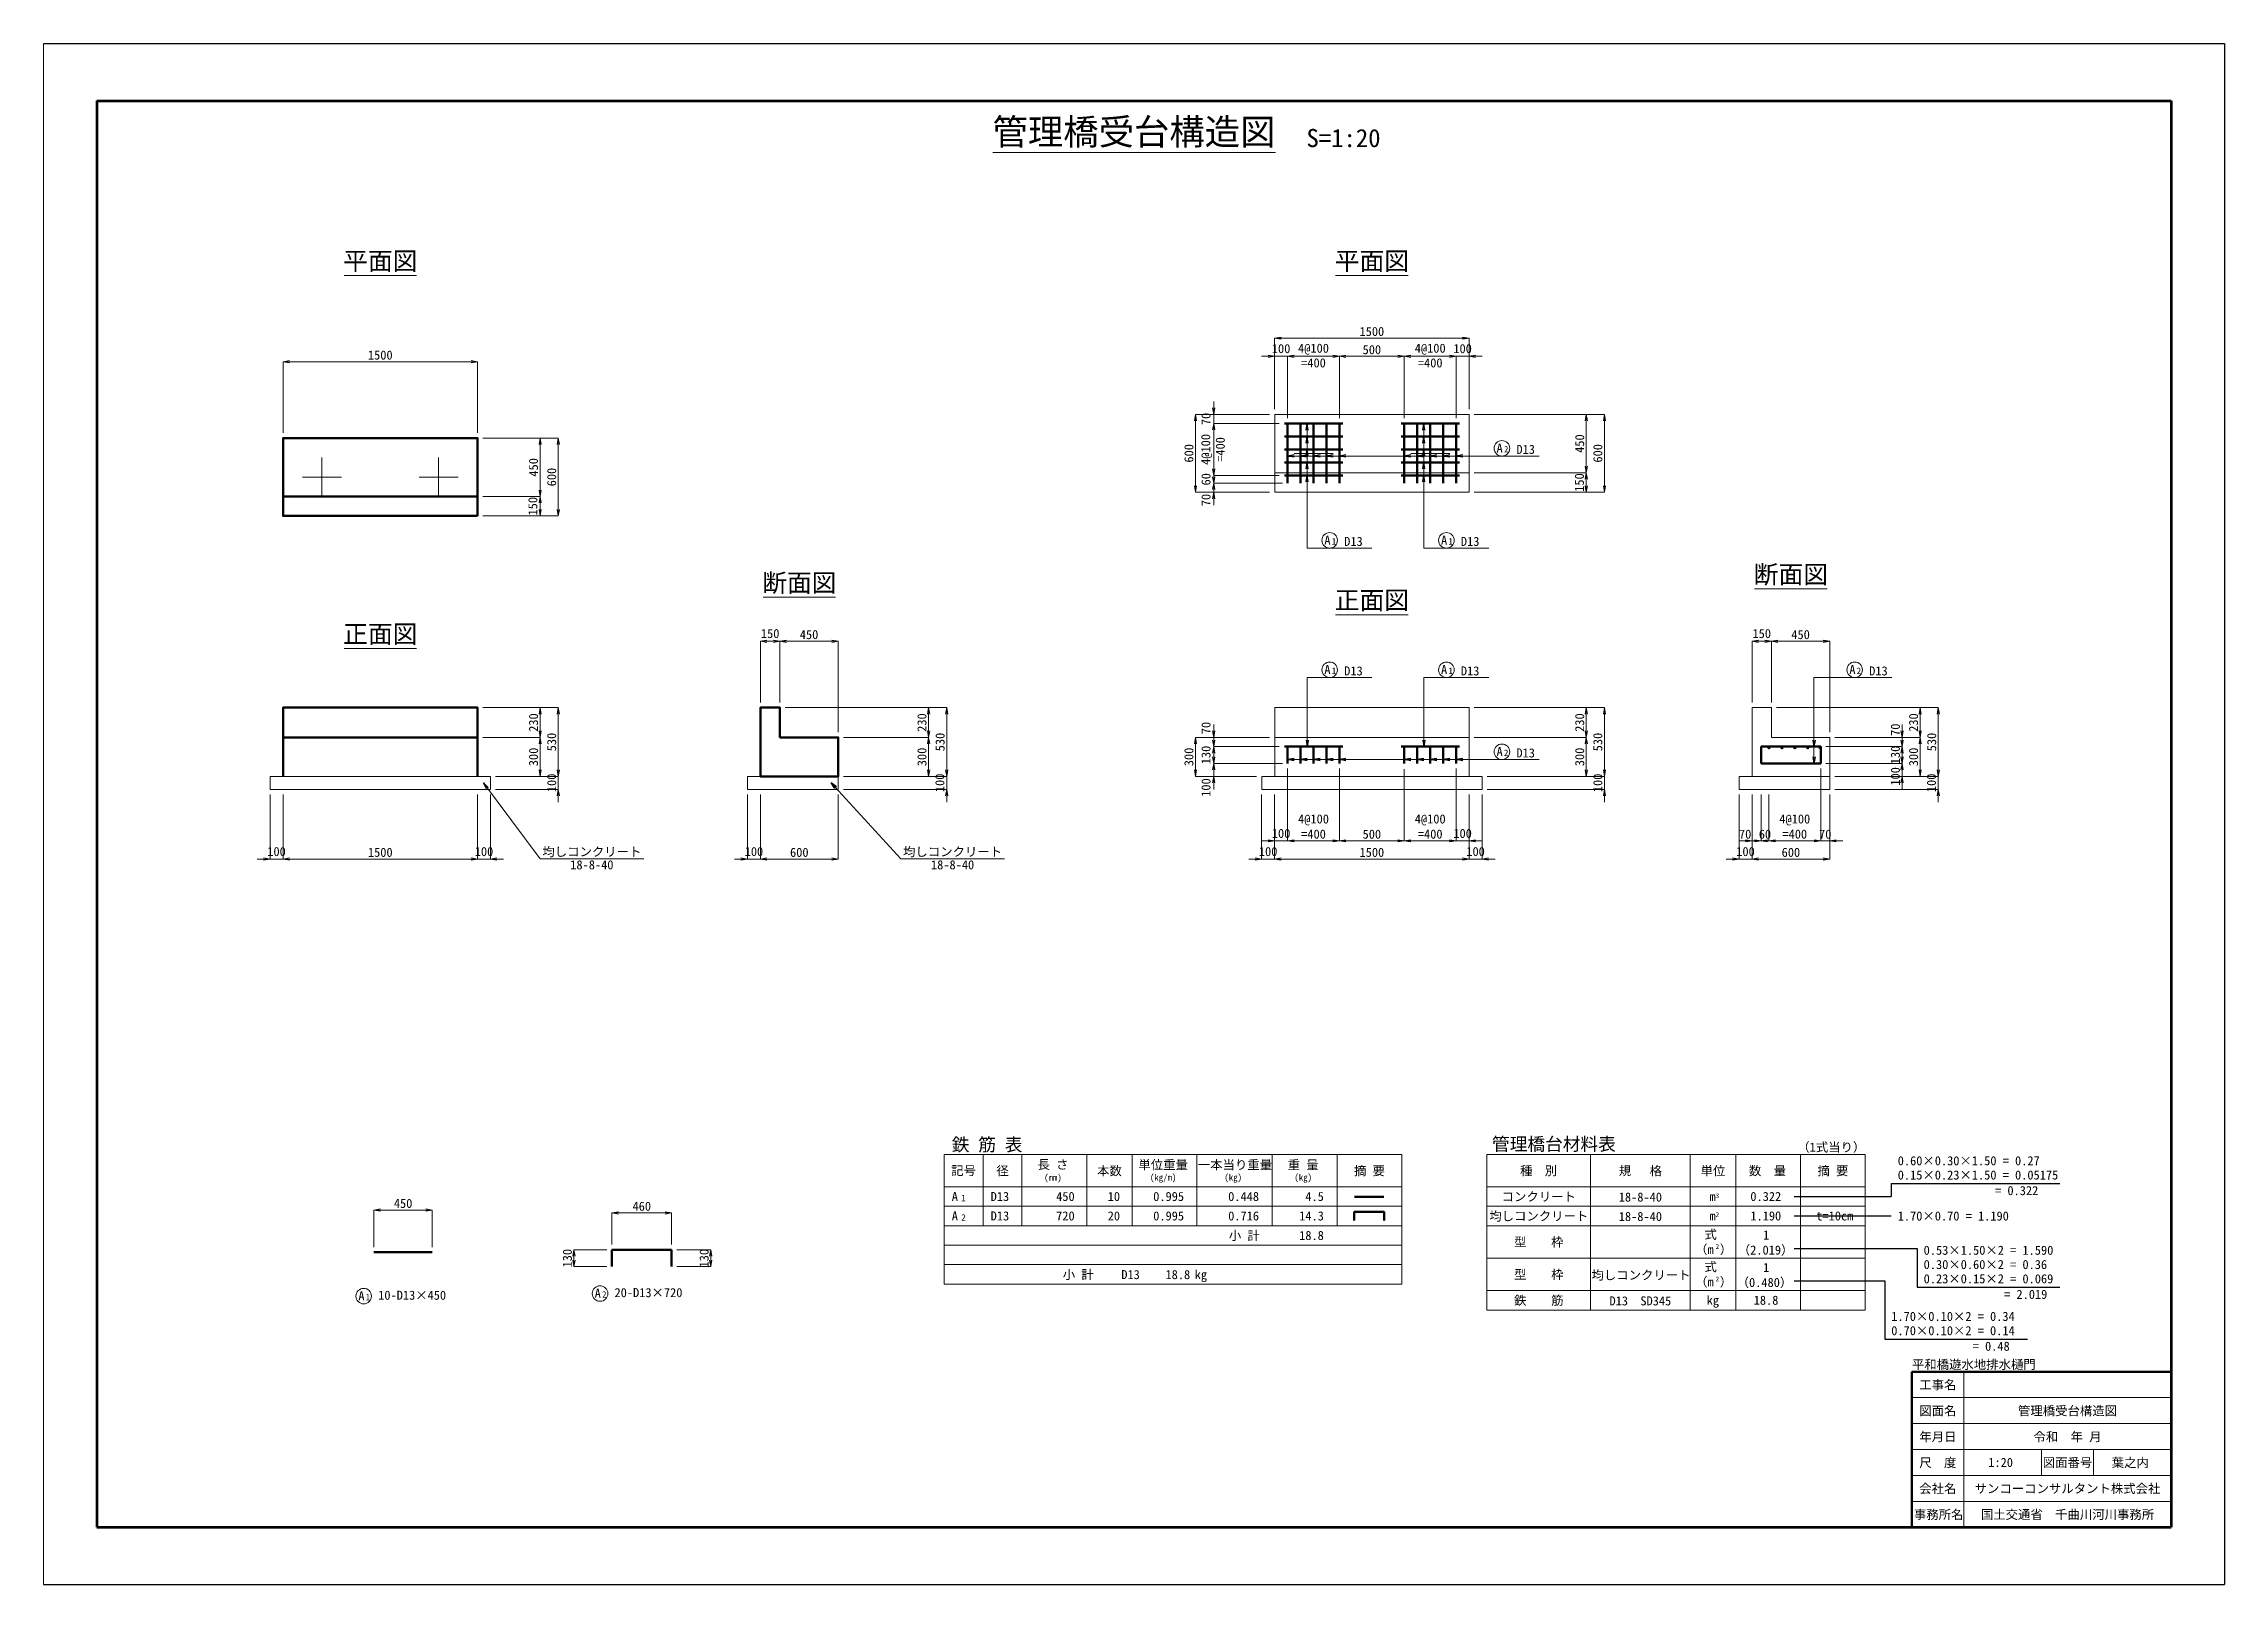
# Paper-space layout '管理橋受台構造図' of a CAD drawing. Header units: millimetres. Extents: x 11 to 432, y -34 to 263.
# The model-space entities are those that its viewports show. They can reach past a viewport. Long polylines and large blocks are cut down to what shows.
import ezdxf
from ezdxf.enums import TextEntityAlignment as Align

# ---------------------------------------------------------------- set-up
doc = ezdxf.new("R2010")
doc.units = ezdxf.units.MM
doc.header["$LTSCALE"] = 20
doc.header["$PDSIZE"] = 300
doc.linetypes.add('SXF_一点短鎖線', pattern=[9.25, 6, -1.5, 0.25, -1.5])
doc.linetypes.add('SXF_跳び破線', pattern=[12, 6, -6])
doc.layers.get('Defpoints').update_dxf_attribs({"color": 151})
for name, color, linetype, lineweight in [('D-BMK', 2, 'SXF_一点短鎖線', 13), ('D-DOC', 7, 'Continuous', 13), ('D-STR', 1, 'Continuous', 50), ('D-STR-DIM', 7, 'Continuous', 13), ('D-STR-HTXT', 7, 'Continuous', 13), ('D-STR-STR6', 7, 'Continuous', 13), ('D-STR-STR7', 3, 'Continuous', 13), ('D-STR-TXT', 7, 'Continuous', 13), ('D-TTL', 2, 'Continuous', 140), ('D-TTL-FRAM', 2, 'Continuous', 50), ('D-TTL-LINE', 7, 'Continuous', 13), ('D-TTL-TXT', 7, 'Continuous', 13)]:
    doc.layers.add(name, color=color, linetype=linetype, lineweight=lineweight)
doc.styles.add('GO1', font='MS Gothic.ttf')
doc.styles.add('MS ゴシック', font='MS Gothic.ttf')
doc.dimstyles.new('DIM-20', dxfattribs={"dimscale": 20, "dimtxt": 3.5, "dimasz": 2.5, "dimexe": 0, "dimexo": 2, "dimgap": 0.8, "dimtad": 1, "dimdec": 0, "dimzin": 0, "dimdsep": 46, "dimtxsty": 'MS ゴシック', "dimblk": 'OPEN', "dimcen": 0.1, "dimaunit": 1, "dimadec": 4, "dimazin": 0, "dimtfac": 1, "dimtdec": 0, "dimtmove": 2, "dimatfit": 3, "dimldrblk": 'OPEN', "dimfxl": 1, "dimtolj": 1, "dimtzin": 0, "dimlwd": -1, "dimlwe": -1, "dimarcsym": 2})
doc.dimstyles.new('DIM-20-F', dxfattribs={"dimscale": 20, "dimtxt": 3.5, "dimasz": 2.5, "dimexe": 0, "dimexo": 2, "dimgap": 0.8, "dimtad": 1, "dimdec": 0, "dimzin": 0, "dimdsep": 46, "dimtxsty": 'MS ゴシック', "dimblk": 'OPEN', "dimcen": 0.1, "dimclrd": 256, "dimclre": 256, "dimclrt": 256, "dimaunit": 1, "dimadec": 4, "dimazin": 0, "dimtfac": 1, "dimtdec": 0, "dimtmove": 2, "dimatfit": 3, "dimldrblk": 'OPEN', "dimfxl": 1, "dimtolj": 1, "dimtzin": 0, "dimlwd": -1, "dimlwe": -1, "dimarcsym": 2})

psp = doc.layouts.new('管理橋受台構造図')

msp = doc.modelspace()

# ---------------------------------------------------------------- texts
at = {"layer": 'D-DOC', "style": 'MS ゴシック'}
for s, height, p in [('鉄 筋 表', 100, (65330.8, -1668.9)), ('A', 70, (65330.8, -2068.9)), ('A', 70, (65330.8, -2218.9)), ('1', 50, (65404, -2080.9)), ('D13', 70, (65630.8, -2068.9)), ('D13', 70, (65630.8, -2218.9)), ('0.995', 70, (66884.5, -2068.9)), ('0.995', 70, (66884.5, -2218.9)), ('2', 50, (65404, -2230.9)), ('D13', 70, (66638.5, -2671.3)), ('kg', 70, (67204.6, -2671.3))]:
    msp.add_text(s, height=height, dxfattribs=at).set_placement(p, align=Align.MIDDLE_LEFT)
msp.add_text('管理橋台材料表', height=100, dxfattribs=at).set_placement((69498, -1744.6), align=Align.BOTTOM_LEFT)
msp.add_text('（1式当り）', height=70, dxfattribs=at).set_placement((72377, -1744.6), align=Align.BOTTOM_RIGHT)
for s, height, p in [('記号', 70, (65422.2, -1869.6)), ('径', 70, (65722.2, -1869.6)), ('長 さ', 70, (66111.3, -1823.1)), ('本数', 70, (66547.2, -1869.6)), ('単位重量', 70, (66961.3, -1823.1)), ('一本当り重量', 70, (67514.9, -1823.1)), ('重 量', 70, (68041.3, -1823.1)), ('摘 要', 70, (68552.2, -1869.6)), ('種  別', 70, (69857, -1869.6)), ('規   格', 70, (70642, -1869.6)), ('単位', 70, (71202, -1869.6)), ('数  量', 70, (71622.4, -1869.6)), ('摘 要', 70, (72127, -1869.6)), ('(mm)', 50, (66111.3, -1927.3)), ('(kg/m)', 50, (66961.3, -1927.3)), ('(kg)', 50, (67501.3, -1927.3)), ('(kg)', 50, (68041.3, -1927.3)), ('均しコンクリート', 70, (69858.7, -2218.9)), ('コンクリート', 70, (69858.7, -2068.9)), ('18-8-40', 70, (70642, -2074)), ('18-8-40', 70, (70642, -2224)), ('型    枠', 70, (69858.7, -2418.9)), ('型    枠', 70, (69858.7, -2668.9)), ('均しコンクリート', 70, (70647, -2674)), ('鉄    筋', 70, (69858.7, -2868.9)), ('D13  SD345', 70, (70642, -2874))]:
    msp.add_text(s, height=height, dxfattribs=at).set_placement(p, align=Align.MIDDLE)
for s, height, p in [('450', 70, (66278.7, -2068.9)), ('720', 70, (66278.7, -2218.9)), ('20', 70, (66628.7, -2218.9)), ('10', 70, (66628.7, -2068.9)), ('0.448', 70, (67700.8, -2068.9)), ('0.716', 70, (67700.8, -2218.9)), ('14.3', 70, (68200.8, -2218.9)), ('4.5', 70, (68200.8, -2068.9)), ('m', 70, (71222, -2068.9)), ('3', 36, (71249.8, -2063.5)), ('0.322', 70, (71728.3, -2068.9)), ('1.190', 70, (71728.3, -2218.9)), ('t=10cm', 70, (72284.7, -2218.9)), ('18.8', 70, (68200.8, -2369.7)), ('式', 70, (71231.8, -2361.2)), ('m', 70, (71222, -2218.9)), ('2', 36, (71249.8, -2209.4)), ('1', 70, (71636.3, -2366.5)), ('（m ）', 70, (71350.1, -2477.4)), ('2', 36, (71249.8, -2455.3)), ('（2.019）', 70, (71822.4, -2482.1)), ('18.8', 70, (67169.7, -2671.3)), ('（m ）', 70, (71350.1, -2727.4)), ('式', 70, (71231.8, -2611.2)), ('2', 36, (71249.8, -2705.3)), ('（0.480）', 70, (71813.7, -2732.1)), ('1', 70, (71636.3, -2616.5)), ('kg', 70, (71248.3, -2868.9)), ('18.8', 70, (71706.5, -2868.9))]:
    msp.add_text(s, height=height, dxfattribs=at).set_placement(p, align=Align.MIDDLE_RIGHT)
for p in [(67587.7, -2369.7), (66306.5, -2671.3)]:
    msp.add_text('小 計', height=70, dxfattribs=at).set_placement(p, align=Align.MIDDLE_CENTER)
at = {"layer": 'D-STR-TXT', "style": 'MS ゴシック'}
for s, height, p in [('A', 70, (69532.8, 3666.6, 354000)), ('2', 50, (69590, 3667.4, 354000)), ('D13', 70, (69686, 3656.4, 354000)), ('A', 70, (68204.5, 2957.1, 354000)), ('1', 50, (68261.7, 2957.9, 354000)), ('D13', 70, (68357.6, 2946.9, 354000)), ('A', 70, (69104.5, 2957.1, 354000)), ('1', 50, (69161.7, 2957.9, 354000)), ('D13', 70, (69257.6, 2946.9, 354000)), ('A', 70, (68204.5, 1958.7, 708000)), ('D13', 70, (68357.6, 1948.5, 708000)), ('A', 70, (69104.5, 1958.7, 708000)), ('D13', 70, (69257.6, 1948.5, 708000)), ('A', 70, (72253.6, 1958.7, 708000)), ('D13', 70, (72406.7, 1948.5, 708000)), ('1', 50, (68261.7, 1959.5, 708000)), ('1', 50, (69161.7, 1959.5, 708000)), ('2', 50, (72310.8, 1959.5, 708000)), ('A', 70, (69532.8, 1326.3, 354000)), ('2', 50, (69590, 1327.1, 354000)), ('D13', 70, (69686, 1316, 354000)), ('A', 70, (60753.9, -2870.5)), ('1', 50, (60811, -2869.7)), ('10-D13×450', 70, (60907, -2865.3)), ('A', 70, (62576.7, -2850.5)), ('2', 50, (62633.9, -2849.7)), ('20-D13×720', 70, (62729.8, -2845.3))]:
    msp.add_text(s, height=height, dxfattribs=at).set_placement(p)
for p in [(62555.1, 533.2, 354000), (65337.2, 533.2, 354000)]:
    msp.add_text('均しコンクリート', height=70, dxfattribs=at).set_placement(p, align=Align.BOTTOM_CENTER)
for p in [(62555.1, 523.2, 354000), (65337.2, 523.2, 354000)]:
    msp.add_text('18-8-40', height=70, dxfattribs=at).set_placement(p, align=Align.TOP_CENTER)
at = {"layer": 'D-TTL-TXT', "style": 'MS ゴシック'}
for s, height, p in [('管理橋受台構造図', 200, (66736.5, 5980)), ('S=1:20', 140, (68352.4, 5980)), ('平面図', 140, (60923.3, 5032)), ('平面図', 140, (68571.4, 5032)), ('断面図', 140, (64155.4, 2550.8, 354000)), ('断面図', 140, (71803.4, 2615.4, 354000)), ('正面図', 140, (68571.4, 2416.9)), ('正面図', 140, (60923.3, 2156.3))]:
    msp.add_text(s, height=height, dxfattribs=at).set_placement(p, align=Align.BOTTOM_CENTER)
msp.add_text('平和橋遊水地排水樋門', height=70, dxfattribs=at).set_placement((72736.5, -3420), align=Align.BOTTOM_LEFT)
for s, p in [('工事名', (72936.5, -3520)), ('図面名', (72936.5, -3720)), ('管理橋受台構造図', (73936.5, -3720)), ('年月日', (72936.5, -3920)), ('令和  年 月', (73936.5, -3920)), ('尺\u3000度', (72936.5, -4120)), ('1:20', (73420.5, -4120)), ('図面番号', (73936.5, -4120)), ('葉之内', (74420.5, -4120)), ('会社名', (72936.5, -4320)), ('サンコーコンサルタント株式会社', (73936.5, -4320)), ('事務所名', (72942.9, -4520)), ('国土交通省\u3000千曲川河川事務所', (73936.5, -4520))]:
    msp.add_text(s, height=70, dxfattribs=at).set_placement(p, align=Align.MIDDLE)
at = {"layer": 'Defpoints', "style": 'GO1'}
for s, p in [('0.60×0.30×1.50 = 0.27', (72627, -1849.6)), ('0.15×0.23×1.50 = 0.05175', (72627, -1959.6)), ('0.53×1.50×2 = 1.590', (72827, -2539.6)), ('0.30×0.60×2 = 0.36', (72827, -2649.6)), ('0.23×0.15×2 = 0.069', (72827, -2759.6)), ('1.70×0.10×2 = 0.34', (72577, -3049.6)), ('0.70×0.10×2 = 0.14', (72577, -3159.6))]:
    msp.add_text(s, height=70, dxfattribs=at).set_placement(p, align=Align.BOTTOM_LEFT)
for s, p in [('= 0.322  ', (73806.3, -2079.6)), ('= 2.019', (73780.7, -2879.6)), ('= 0.48 ', (73538.7, -3279.6))]:
    msp.add_text(s, height=70, dxfattribs=at).set_placement(p, align=Align.BOTTOM_RIGHT)
msp.add_text('1.70×0.70 = 1.190', height=70, dxfattribs=at).set_placement((72627, -2219.6), align=Align.MIDDLE_LEFT)

# ---------------------------------------------------------------- blocks, each defined once
blk = doc.blocks.new('_Open')
at = {"color": 0, "linetype": 'ByBlock', "lineweight": -2}
for p, q in [((-1, 0.17), (0, 0)), ((-1, -0.17), (0, 0)), ((0, 0), (-1, 0))]:
    blk.add_line(p, q, dxfattribs=at)
blk = doc.blocks.new('*D137')
at = {"layer": 'D-STR-DIM', "color": 0, "transparency": 16777216}
for p, q in [((60173, 3818), (60173, 4367)), ((60223, 4367), (61623, 4367)), ((61673, 3818), (61673, 4367))]:
    blk.add_line(p, q, dxfattribs=at)
at = {"layer": 'Defpoints', "color": 0, "transparency": 16777216}
for p in [(61673, 4367), (60173, 3778, 354000), (61673, 3778, 354000)]:
    blk.add_point(p, dxfattribs=at)
at = {"layer": 'D-STR-DIM', "color": 0, "transparency": 16777216, "xscale": 50, "yscale": 50, "zscale": 50, "rotation": 180}
blk.add_blockref('_Open', (60173, 4367), dxfattribs=at)
at = {"layer": 'D-STR-DIM', "color": 0, "transparency": 16777216, "xscale": 50, "yscale": 50, "zscale": 50}
blk.add_blockref('_Open', (61673, 4367), dxfattribs=at)
at = {"layer": 'D-STR-DIM', "color": 0, "transparency": 16777216, "insert": (60923, 4418), "char_height": 70, "attachment_point": 5, "style": 'MS ゴシック'}
blk.add_mtext('\\A1;1500', dxfattribs=at)
blk = doc.blocks.new('*D138')
at = {"layer": 'D-STR-DIM', "color": 0, "transparency": 16777216}
for p, q in [((61713, 3778), (62296, 3778)), ((62296, 3728), (62296, 3228)), ((61713, 3178), (62296, 3178))]:
    blk.add_line(p, q, dxfattribs=at)
at = {"layer": 'Defpoints', "color": 0, "transparency": 16777216}
for p in [(61673, 3778, 354000), (61673, 3178, 354000), (62296, 3178)]:
    blk.add_point(p, dxfattribs=at)
at = {"layer": 'D-STR-DIM', "color": 0, "transparency": 16777216, "xscale": 50, "yscale": 50, "zscale": 50}
for p, rotation in [((62296, 3778), 90), ((62296, 3178), 270)]:
    blk.add_blockref('_Open', p, dxfattribs=dict(at, rotation=rotation))
at = {"layer": 'D-STR-DIM', "color": 0, "transparency": 16777216, "insert": (62245, 3478), "char_height": 70, "attachment_point": 5, "rotation": 90, "style": 'MS ゴシック'}
blk.add_mtext('\\A1;600', dxfattribs=at)
blk = doc.blocks.new('*D139')
at = {"layer": 'D-STR-DIM', "color": 0, "transparency": 16777216}
for p, q in [((61713, 3778), (62156, 3778)), ((62156, 3728), (62156, 3378)), ((61713, 3328), (62156, 3328))]:
    blk.add_line(p, q, dxfattribs=at)
at = {"layer": 'Defpoints', "color": 0, "transparency": 16777216}
for p in [(61673, 3778, 354000), (61673, 3328, 354000), (62156, 3328)]:
    blk.add_point(p, dxfattribs=at)
at = {"layer": 'D-STR-DIM', "color": 0, "transparency": 16777216, "xscale": 50, "yscale": 50, "zscale": 50}
for p, rotation in [((62156, 3778), 90), ((62156, 3328), 270)]:
    blk.add_blockref('_Open', p, dxfattribs=dict(at, rotation=rotation))
at = {"layer": 'D-STR-DIM', "color": 0, "transparency": 16777216, "insert": (62105, 3553), "char_height": 70, "attachment_point": 5, "rotation": 90, "style": 'MS ゴシック'}
blk.add_mtext('\\A1;450', dxfattribs=at)
blk = doc.blocks.new('*D140')
at = {"layer": 'D-STR-DIM', "color": 0, "transparency": 16777216}
for p, q in [((61713, 3328), (62156, 3328)), ((62156, 3278), (62156, 3228)), ((61713, 3178), (62156, 3178))]:
    blk.add_line(p, q, dxfattribs=at)
at = {"layer": 'Defpoints', "color": 0, "transparency": 16777216}
for p in [(61673, 3328, 354000), (61673, 3178, 354000), (62156, 3178)]:
    blk.add_point(p, dxfattribs=at)
at = {"layer": 'D-STR-DIM', "color": 0, "transparency": 16777216, "xscale": 50, "yscale": 50, "zscale": 50}
for p, rotation in [((62156, 3328), 90), ((62156, 3178), 270)]:
    blk.add_blockref('_Open', p, dxfattribs=dict(at, rotation=rotation))
at = {"layer": 'D-STR-DIM', "color": 0, "transparency": 16777216, "insert": (62100, 3253), "char_height": 70, "attachment_point": 5, "rotation": 90, "style": 'MS ゴシック'}
blk.add_mtext('\\A1;150', dxfattribs=at)
blk = doc.blocks.new('*D141')
at = {"layer": 'D-STR-DIM', "color": 0, "transparency": 16777216}
for p, q in [((61713, 1700), (62296, 1700)), ((62296, 1650), (62296, 1220)), ((61813, 1170), (62296, 1170))]:
    blk.add_line(p, q, dxfattribs=at)
at = {"layer": 'Defpoints', "color": 0, "transparency": 16777216}
for p in [(61673, 1700, 354000), (61773, 1170, 354000), (62296, 1170)]:
    blk.add_point(p, dxfattribs=at)
at = {"layer": 'D-STR-DIM', "color": 0, "transparency": 16777216, "xscale": 50, "yscale": 50, "zscale": 50}
for p, rotation in [((62296, 1700), 90), ((62296, 1170), 270)]:
    blk.add_blockref('_Open', p, dxfattribs=dict(at, rotation=rotation))
at = {"layer": 'D-STR-DIM', "color": 0, "transparency": 16777216, "insert": (62245, 1435), "char_height": 70, "attachment_point": 5, "rotation": 90, "style": 'MS ゴシック'}
blk.add_mtext('\\A1;530', dxfattribs=at)
blk = doc.blocks.new('*D142')
at = {"layer": 'D-STR-DIM', "color": 0, "transparency": 16777216}
for p, q in [((61713, 1700), (62156, 1700)), ((62156, 1650), (62156, 1520)), ((61713, 1470), (62156, 1470))]:
    blk.add_line(p, q, dxfattribs=at)
at = {"layer": 'Defpoints', "color": 0, "transparency": 16777216}
for p in [(61673, 1700, 354000), (61673, 1470, 354000), (62156, 1470)]:
    blk.add_point(p, dxfattribs=at)
at = {"layer": 'D-STR-DIM', "color": 0, "transparency": 16777216, "xscale": 50, "yscale": 50, "zscale": 50}
for p, rotation in [((62156, 1700), 90), ((62156, 1470), 270)]:
    blk.add_blockref('_Open', p, dxfattribs=dict(at, rotation=rotation))
at = {"layer": 'D-STR-DIM', "color": 0, "transparency": 16777216, "insert": (62105, 1585), "char_height": 70, "attachment_point": 5, "rotation": 90, "style": 'MS ゴシック'}
blk.add_mtext('\\A1;230', dxfattribs=at)
blk = doc.blocks.new('*D143')
at = {"layer": 'D-STR-DIM', "color": 0, "transparency": 16777216}
for p, q in [((61713, 1470), (62156, 1470)), ((62156, 1420), (62156, 1220)), ((61813, 1170), (62156, 1170))]:
    blk.add_line(p, q, dxfattribs=at)
at = {"layer": 'Defpoints', "color": 0, "transparency": 16777216}
for p in [(61673, 1470, 354000), (61773, 1170, 354000), (62156, 1170)]:
    blk.add_point(p, dxfattribs=at)
at = {"layer": 'D-STR-DIM', "color": 0, "transparency": 16777216, "xscale": 50, "yscale": 50, "zscale": 50}
for p, rotation in [((62156, 1470), 90), ((62156, 1170), 270)]:
    blk.add_blockref('_Open', p, dxfattribs=dict(at, rotation=rotation))
at = {"layer": 'D-STR-DIM', "color": 0, "transparency": 16777216, "insert": (62105, 1320), "char_height": 70, "attachment_point": 5, "rotation": 90, "style": 'MS ゴシック'}
blk.add_mtext('\\A1;300', dxfattribs=at)
blk = doc.blocks.new('*D144')
at = {"layer": 'D-STR-DIM', "color": 0, "transparency": 16777216}
for p, q in [((62296, 1220), (62296, 1270)), ((61813, 1170), (62296, 1170)), ((61813, 1070), (62296, 1070)), ((62296, 1170), (62296, 1070)), ((62296, 1020), (62296, 970))]:
    blk.add_line(p, q, dxfattribs=at)
at = {"layer": 'Defpoints', "color": 0, "transparency": 16777216}
for p in [(61773, 1170, 354000), (61773, 1070, 354000), (62296, 1070)]:
    blk.add_point(p, dxfattribs=at)
at = {"layer": 'D-STR-DIM', "color": 0, "transparency": 16777216, "xscale": 50, "yscale": 50, "zscale": 50}
for p, rotation in [((62296, 1170), 270), ((62296, 1070), 90)]:
    blk.add_blockref('_Open', p, dxfattribs=dict(at, rotation=rotation))
at = {"layer": 'D-STR-DIM', "color": 0, "transparency": 16777216, "insert": (62245, 1120), "char_height": 70, "attachment_point": 5, "rotation": 90, "style": 'MS ゴシック'}
blk.add_mtext('\\A1;100', dxfattribs=at)
blk = doc.blocks.new('*D145')
at = {"layer": 'D-STR-DIM', "color": 0, "transparency": 16777216}
for p, q in [((60073, 1030), (60073, 533)), ((60173, 1030), (60173, 533)), ((60023, 533), (59973, 533)), ((60073, 533), (60173, 533)), ((60223, 533), (60273, 533))]:
    blk.add_line(p, q, dxfattribs=at)
at = {"layer": 'Defpoints', "color": 0, "transparency": 16777216}
for p in [(60073, 1070, 354000), (60173, 1070, 354000), (60173, 533)]:
    blk.add_point(p, dxfattribs=at)
at = {"layer": 'D-STR-DIM', "color": 0, "transparency": 16777216, "xscale": 50, "yscale": 50, "zscale": 50}
blk.add_blockref('_Open', (60073, 533), dxfattribs=at)
at = {"layer": 'D-STR-DIM', "color": 0, "transparency": 16777216, "xscale": 50, "yscale": 50, "zscale": 50, "rotation": 180}
blk.add_blockref('_Open', (60173, 533), dxfattribs=at)
at = {"layer": 'D-STR-DIM', "color": 0, "transparency": 16777216, "insert": (60123, 590), "char_height": 70, "attachment_point": 5, "style": 'MS ゴシック'}
blk.add_mtext('\\A1;100', dxfattribs=at)
blk = doc.blocks.new('*D146')
at = {"layer": 'D-STR-DIM', "color": 0, "transparency": 16777216}
for p, q in [((60173, 1030), (60173, 533)), ((61673, 1030), (61673, 533)), ((60223, 533), (61623, 533))]:
    blk.add_line(p, q, dxfattribs=at)
at = {"layer": 'Defpoints', "color": 0, "transparency": 16777216}
for p in [(60173, 1070, 354000), (61673, 1070, 354000), (61673, 533)]:
    blk.add_point(p, dxfattribs=at)
at = {"layer": 'D-STR-DIM', "color": 0, "transparency": 16777216, "xscale": 50, "yscale": 50, "zscale": 50, "rotation": 180}
blk.add_blockref('_Open', (60173, 533), dxfattribs=at)
at = {"layer": 'D-STR-DIM', "color": 0, "transparency": 16777216, "xscale": 50, "yscale": 50, "zscale": 50}
blk.add_blockref('_Open', (61673, 533), dxfattribs=at)
at = {"layer": 'D-STR-DIM', "color": 0, "transparency": 16777216, "insert": (60923, 584), "char_height": 70, "attachment_point": 5, "style": 'MS ゴシック'}
blk.add_mtext('\\A1;1500', dxfattribs=at)
blk = doc.blocks.new('*D147')
at = {"layer": 'D-STR-DIM', "color": 0, "transparency": 16777216}
for p, q in [((61673, 1030), (61673, 533)), ((61773, 1030), (61773, 533)), ((61623, 533), (61573, 533)), ((61773, 533), (61673, 533)), ((61823, 533), (61873, 533))]:
    blk.add_line(p, q, dxfattribs=at)
at = {"layer": 'Defpoints', "color": 0, "transparency": 16777216}
for p in [(61673, 1070, 354000), (61773, 1070, 354000), (61673, 533)]:
    blk.add_point(p, dxfattribs=at)
at = {"layer": 'D-STR-DIM', "color": 0, "transparency": 16777216, "xscale": 50, "yscale": 50, "zscale": 50}
blk.add_blockref('_Open', (61673, 533), dxfattribs=at)
at = {"layer": 'D-STR-DIM', "color": 0, "transparency": 16777216, "xscale": 50, "yscale": 50, "zscale": 50, "rotation": 180}
blk.add_blockref('_Open', (61773, 533), dxfattribs=at)
at = {"layer": 'D-STR-DIM', "color": 0, "transparency": 16777216, "insert": (61723, 590), "char_height": 70, "attachment_point": 5, "style": 'MS ゴシック'}
blk.add_mtext('\\A1;100', dxfattribs=at)
blk = doc.blocks.new('*D148')
at = {"layer": 'D-STR-DIM', "color": 0, "transparency": 16777216}
for p, q in [((63855, 1740), (63855, 2212)), ((63955, 2212), (63905, 2212)), ((64005, 1740), (64005, 2212))]:
    blk.add_line(p, q, dxfattribs=at)
at = {"layer": 'Defpoints', "color": 0, "transparency": 16777216}
for p in [(63855, 2212), (63855, 1700, 354000), (64005, 1700, 354000)]:
    blk.add_point(p, dxfattribs=at)
at = {"layer": 'D-STR-DIM', "color": 0, "transparency": 16777216, "xscale": 50, "yscale": 50, "zscale": 50, "rotation": 180}
blk.add_blockref('_Open', (63855, 2212), dxfattribs=at)
at = {"layer": 'D-STR-DIM', "color": 0, "transparency": 16777216, "xscale": 50, "yscale": 50, "zscale": 50}
blk.add_blockref('_Open', (64005, 2212), dxfattribs=at)
at = {"layer": 'D-STR-DIM', "color": 0, "transparency": 16777216, "insert": (63930, 2271), "char_height": 70, "attachment_point": 5, "style": 'MS ゴシック'}
blk.add_mtext('\\A1;150', dxfattribs=at)
blk = doc.blocks.new('*D149')
at = {"layer": 'D-STR-DIM', "color": 0, "transparency": 16777216}
for p, q in [((64005, 1740), (64005, 2212)), ((64055, 2212), (64405, 2212)), ((64455, 1510), (64455, 2212))]:
    blk.add_line(p, q, dxfattribs=at)
at = {"layer": 'Defpoints', "color": 0, "transparency": 16777216}
for p in [(64455, 2212), (64005, 1700, 354000), (64455, 1470, 354000)]:
    blk.add_point(p, dxfattribs=at)
at = {"layer": 'D-STR-DIM', "color": 0, "transparency": 16777216, "xscale": 50, "yscale": 50, "zscale": 50, "rotation": 180}
blk.add_blockref('_Open', (64005, 2212), dxfattribs=at)
at = {"layer": 'D-STR-DIM', "color": 0, "transparency": 16777216, "xscale": 50, "yscale": 50, "zscale": 50}
blk.add_blockref('_Open', (64455, 2212), dxfattribs=at)
at = {"layer": 'D-STR-DIM', "color": 0, "transparency": 16777216, "insert": (64230, 2263), "char_height": 70, "attachment_point": 5, "style": 'MS ゴシック'}
blk.add_mtext('\\A1;450', dxfattribs=at)
blk = doc.blocks.new('*D150')
at = {"layer": 'D-STR-DIM', "color": 0, "transparency": 16777216}
for p, q in [((64045, 1700), (65152, 1700)), ((65152, 1650), (65152, 1520)), ((64495, 1470), (65152, 1470))]:
    blk.add_line(p, q, dxfattribs=at)
at = {"layer": 'Defpoints', "color": 0, "transparency": 16777216}
for p in [(64005, 1700, 354000), (64455, 1470, 354000), (65152, 1470)]:
    blk.add_point(p, dxfattribs=at)
at = {"layer": 'D-STR-DIM', "color": 0, "transparency": 16777216, "xscale": 50, "yscale": 50, "zscale": 50}
for p, rotation in [((65152, 1700), 90), ((65152, 1470), 270)]:
    blk.add_blockref('_Open', p, dxfattribs=dict(at, rotation=rotation))
at = {"layer": 'D-STR-DIM', "color": 0, "transparency": 16777216, "insert": (65101, 1585), "char_height": 70, "attachment_point": 5, "rotation": 90, "style": 'MS ゴシック'}
blk.add_mtext('\\A1;230', dxfattribs=at)
blk = doc.blocks.new('*D151')
at = {"layer": 'D-STR-DIM', "color": 0, "transparency": 16777216}
for p, q in [((64495, 1470), (65152, 1470)), ((65152, 1420), (65152, 1220)), ((64495, 1170), (65152, 1170))]:
    blk.add_line(p, q, dxfattribs=at)
at = {"layer": 'Defpoints', "color": 0, "transparency": 16777216}
for p in [(64455, 1470, 354000), (64455, 1170, 354000), (65152, 1170)]:
    blk.add_point(p, dxfattribs=at)
at = {"layer": 'D-STR-DIM', "color": 0, "transparency": 16777216, "xscale": 50, "yscale": 50, "zscale": 50}
for p, rotation in [((65152, 1470), 90), ((65152, 1170), 270)]:
    blk.add_blockref('_Open', p, dxfattribs=dict(at, rotation=rotation))
at = {"layer": 'D-STR-DIM', "color": 0, "transparency": 16777216, "insert": (65101, 1320), "char_height": 70, "attachment_point": 5, "rotation": 90, "style": 'MS ゴシック'}
blk.add_mtext('\\A1;300', dxfattribs=at)
blk = doc.blocks.new('*D152')
at = {"layer": 'D-STR-DIM', "color": 0, "transparency": 16777216}
for p, q in [((64045, 1700), (65292, 1700)), ((65292, 1650), (65292, 1220)), ((64495, 1170), (65292, 1170))]:
    blk.add_line(p, q, dxfattribs=at)
at = {"layer": 'Defpoints', "color": 0, "transparency": 16777216}
for p in [(64005, 1700, 354000), (64455, 1170, 354000), (65292, 1170)]:
    blk.add_point(p, dxfattribs=at)
at = {"layer": 'D-STR-DIM', "color": 0, "transparency": 16777216, "xscale": 50, "yscale": 50, "zscale": 50}
for p, rotation in [((65292, 1700), 90), ((65292, 1170), 270)]:
    blk.add_blockref('_Open', p, dxfattribs=dict(at, rotation=rotation))
at = {"layer": 'D-STR-DIM', "color": 0, "transparency": 16777216, "insert": (65241, 1435), "char_height": 70, "attachment_point": 5, "rotation": 90, "style": 'MS ゴシック'}
blk.add_mtext('\\A1;530', dxfattribs=at)
blk = doc.blocks.new('*D153')
at = {"layer": 'D-STR-DIM', "color": 0, "transparency": 16777216}
for p, q in [((65292, 1220), (65292, 1270)), ((64495, 1170), (65292, 1170)), ((64495, 1070), (65292, 1070)), ((65292, 1070), (65292, 1170)), ((65292, 1020), (65292, 970))]:
    blk.add_line(p, q, dxfattribs=at)
at = {"layer": 'Defpoints', "color": 0, "transparency": 16777216}
for p in [(64455, 1170, 354000), (64455, 1070, 354000), (65292, 1170)]:
    blk.add_point(p, dxfattribs=at)
at = {"layer": 'D-STR-DIM', "color": 0, "transparency": 16777216, "xscale": 50, "yscale": 50, "zscale": 50}
for p, rotation in [((65292, 1170), 270), ((65292, 1070), 90)]:
    blk.add_blockref('_Open', p, dxfattribs=dict(at, rotation=rotation))
at = {"layer": 'D-STR-DIM', "color": 0, "transparency": 16777216, "insert": (65239, 1120), "char_height": 70, "attachment_point": 5, "rotation": 90, "style": 'MS ゴシック'}
blk.add_mtext('\\A1;100', dxfattribs=at)
blk = doc.blocks.new('*D154')
at = {"layer": 'D-STR-DIM', "color": 0, "transparency": 16777216}
for p, q in [((63855, 1030), (63855, 533)), ((64455, 1030), (64455, 533)), ((63905, 533), (64405, 533))]:
    blk.add_line(p, q, dxfattribs=at)
at = {"layer": 'Defpoints', "color": 0, "transparency": 16777216}
for p in [(63855, 1070, 354000), (64455, 1070, 354000), (64455, 533)]:
    blk.add_point(p, dxfattribs=at)
at = {"layer": 'D-STR-DIM', "color": 0, "transparency": 16777216, "xscale": 50, "yscale": 50, "zscale": 50, "rotation": 180}
blk.add_blockref('_Open', (63855, 533), dxfattribs=at)
at = {"layer": 'D-STR-DIM', "color": 0, "transparency": 16777216, "xscale": 50, "yscale": 50, "zscale": 50}
blk.add_blockref('_Open', (64455, 533), dxfattribs=at)
at = {"layer": 'D-STR-DIM', "color": 0, "transparency": 16777216, "insert": (64155, 584), "char_height": 70, "attachment_point": 5, "style": 'MS ゴシック'}
blk.add_mtext('\\A1;600', dxfattribs=at)
blk = doc.blocks.new('*D155')
at = {"layer": 'D-STR-DIM', "color": 0, "transparency": 16777216}
for p, q in [((63755, 1030), (63755, 533)), ((63855, 1030), (63855, 533)), ((63705, 533), (63655, 533)), ((63855, 533), (63755, 533)), ((63905, 533), (63955, 533))]:
    blk.add_line(p, q, dxfattribs=at)
at = {"layer": 'Defpoints', "color": 0, "transparency": 16777216}
for p in [(63755, 1070, 354000), (63855, 1070, 354000), (63755, 533)]:
    blk.add_point(p, dxfattribs=at)
at = {"layer": 'D-STR-DIM', "color": 0, "transparency": 16777216, "xscale": 50, "yscale": 50, "zscale": 50}
blk.add_blockref('_Open', (63755, 533), dxfattribs=at)
at = {"layer": 'D-STR-DIM', "color": 0, "transparency": 16777216, "xscale": 50, "yscale": 50, "zscale": 50, "rotation": 180}
blk.add_blockref('_Open', (63855, 533), dxfattribs=at)
at = {"layer": 'D-STR-DIM', "color": 0, "transparency": 16777216, "insert": (63805, 590), "char_height": 70, "attachment_point": 5, "style": 'MS ゴシック'}
blk.add_mtext('\\A1;100', dxfattribs=at)
blk = doc.blocks.new('*D156')
at = {"layer": 'D-STR-DIM', "color": 0, "transparency": 16777216}
for p, q in [((67821, 4001), (67821, 4549)), ((67871, 4549), (69271, 4549)), ((69321, 4001), (69321, 4549))]:
    blk.add_line(p, q, dxfattribs=at)
at = {"layer": 'Defpoints', "color": 0, "transparency": 16777216}
for p in [(69321, 4549), (67821, 3961, 354000), (69321, 3961, 354000)]:
    blk.add_point(p, dxfattribs=at)
at = {"layer": 'D-STR-DIM', "color": 0, "transparency": 16777216, "xscale": 50, "yscale": 50, "zscale": 50, "rotation": 180}
blk.add_blockref('_Open', (67821, 4549), dxfattribs=at)
at = {"layer": 'D-STR-DIM', "color": 0, "transparency": 16777216, "xscale": 50, "yscale": 50, "zscale": 50}
blk.add_blockref('_Open', (69321, 4549), dxfattribs=at)
at = {"layer": 'D-STR-DIM', "color": 0, "transparency": 16777216, "insert": (68571, 4600), "char_height": 70, "attachment_point": 5, "style": 'MS ゴシック'}
blk.add_mtext('\\A1;1500', dxfattribs=at)
blk = doc.blocks.new('*D157')
at = {"layer": 'D-STR-DIM', "color": 0, "transparency": 16777216}
for p, q in [((69361, 3961), (70365, 3961)), ((70365, 3911), (70365, 3411)), ((69361, 3361), (70365, 3361))]:
    blk.add_line(p, q, dxfattribs=at)
at = {"layer": 'Defpoints', "color": 0, "transparency": 16777216}
for p in [(69321, 3961, 354000), (69321, 3361, 354000), (70365, 3361)]:
    blk.add_point(p, dxfattribs=at)
at = {"layer": 'D-STR-DIM', "color": 0, "transparency": 16777216, "xscale": 50, "yscale": 50, "zscale": 50}
for p, rotation in [((70365, 3961), 90), ((70365, 3361), 270)]:
    blk.add_blockref('_Open', p, dxfattribs=dict(at, rotation=rotation))
at = {"layer": 'D-STR-DIM', "color": 0, "transparency": 16777216, "insert": (70314, 3661), "char_height": 70, "attachment_point": 5, "rotation": 90, "style": 'MS ゴシック'}
blk.add_mtext('\\A1;600', dxfattribs=at)
blk = doc.blocks.new('*D158')
at = {"layer": 'D-STR-DIM', "color": 0, "transparency": 16777216}
for p, q in [((69361, 3961), (70225, 3961)), ((70225, 3911), (70225, 3561)), ((69361, 3511), (70225, 3511))]:
    blk.add_line(p, q, dxfattribs=at)
at = {"layer": 'Defpoints', "color": 0, "transparency": 16777216}
for p in [(69321, 3961, 354000), (69321, 3511, 354000), (70225, 3511)]:
    blk.add_point(p, dxfattribs=at)
at = {"layer": 'D-STR-DIM', "color": 0, "transparency": 16777216, "xscale": 50, "yscale": 50, "zscale": 50}
for p, rotation in [((70225, 3961), 90), ((70225, 3511), 270)]:
    blk.add_blockref('_Open', p, dxfattribs=dict(at, rotation=rotation))
at = {"layer": 'D-STR-DIM', "color": 0, "transparency": 16777216, "insert": (70174, 3736), "char_height": 70, "attachment_point": 5, "rotation": 90, "style": 'MS ゴシック'}
blk.add_mtext('\\A1;450', dxfattribs=at)
blk = doc.blocks.new('*D159')
at = {"layer": 'D-STR-DIM', "color": 0, "transparency": 16777216}
for p, q in [((69361, 3511), (70225, 3511)), ((70225, 3461), (70225, 3411)), ((69361, 3361), (70225, 3361))]:
    blk.add_line(p, q, dxfattribs=at)
at = {"layer": 'Defpoints', "color": 0, "transparency": 16777216}
for p in [(69321, 3511, 354000), (69321, 3361, 354000), (70225, 3361)]:
    blk.add_point(p, dxfattribs=at)
at = {"layer": 'D-STR-DIM', "color": 0, "transparency": 16777216, "xscale": 50, "yscale": 50, "zscale": 50}
for p, rotation in [((70225, 3511), 90), ((70225, 3361), 270)]:
    blk.add_blockref('_Open', p, dxfattribs=dict(at, rotation=rotation))
at = {"layer": 'D-STR-DIM', "color": 0, "transparency": 16777216, "insert": (70172, 3436), "char_height": 70, "attachment_point": 5, "rotation": 90, "style": 'MS ゴシック'}
blk.add_mtext('\\A1;150', dxfattribs=at)
blk = doc.blocks.new('*D160')
at = {"layer": 'D-STR-DIM', "color": 0, "transparency": 16777216}
for p, q in [((69361, 1700), (70365, 1700)), ((70365, 1650), (70365, 1220)), ((69461, 1170), (70365, 1170))]:
    blk.add_line(p, q, dxfattribs=at)
at = {"layer": 'Defpoints', "color": 0, "transparency": 16777216}
for p in [(69321, 1700, 354000), (69421, 1170, 354000), (70365, 1170)]:
    blk.add_point(p, dxfattribs=at)
at = {"layer": 'D-STR-DIM', "color": 0, "transparency": 16777216, "xscale": 50, "yscale": 50, "zscale": 50}
for p, rotation in [((70365, 1700), 90), ((70365, 1170), 270)]:
    blk.add_blockref('_Open', p, dxfattribs=dict(at, rotation=rotation))
at = {"layer": 'D-STR-DIM', "color": 0, "transparency": 16777216, "insert": (70314, 1435), "char_height": 70, "attachment_point": 5, "rotation": 90, "style": 'MS ゴシック'}
blk.add_mtext('\\A1;530', dxfattribs=at)
blk = doc.blocks.new('*D161')
at = {"layer": 'D-STR-DIM', "color": 0, "transparency": 16777216}
for p, q in [((69361, 1700), (70225, 1700)), ((70225, 1650), (70225, 1520)), ((69361, 1470), (70225, 1470))]:
    blk.add_line(p, q, dxfattribs=at)
at = {"layer": 'Defpoints', "color": 0, "transparency": 16777216}
for p in [(69321, 1700, 354000), (69321, 1470, 354000), (70225, 1470)]:
    blk.add_point(p, dxfattribs=at)
at = {"layer": 'D-STR-DIM', "color": 0, "transparency": 16777216, "xscale": 50, "yscale": 50, "zscale": 50}
for p, rotation in [((70225, 1700), 90), ((70225, 1470), 270)]:
    blk.add_blockref('_Open', p, dxfattribs=dict(at, rotation=rotation))
at = {"layer": 'D-STR-DIM', "color": 0, "transparency": 16777216, "insert": (70174, 1585), "char_height": 70, "attachment_point": 5, "rotation": 90, "style": 'MS ゴシック'}
blk.add_mtext('\\A1;230', dxfattribs=at)
blk = doc.blocks.new('*D162')
at = {"layer": 'D-STR-DIM', "color": 0, "transparency": 16777216}
for p, q in [((69361, 1470), (70225, 1470)), ((70225, 1420), (70225, 1220)), ((69461, 1170), (70225, 1170))]:
    blk.add_line(p, q, dxfattribs=at)
at = {"layer": 'Defpoints', "color": 0, "transparency": 16777216}
for p in [(69321, 1470, 354000), (69421, 1170, 354000), (70225, 1170)]:
    blk.add_point(p, dxfattribs=at)
at = {"layer": 'D-STR-DIM', "color": 0, "transparency": 16777216, "xscale": 50, "yscale": 50, "zscale": 50}
for p, rotation in [((70225, 1470), 90), ((70225, 1170), 270)]:
    blk.add_blockref('_Open', p, dxfattribs=dict(at, rotation=rotation))
at = {"layer": 'D-STR-DIM', "color": 0, "transparency": 16777216, "insert": (70174, 1320), "char_height": 70, "attachment_point": 5, "rotation": 90, "style": 'MS ゴシック'}
blk.add_mtext('\\A1;300', dxfattribs=at)
blk = doc.blocks.new('*D169')
at = {"layer": 'D-STR-DIM', "color": 0, "transparency": 16777216}
for p, q in [((70365, 1220), (70365, 1270)), ((69461, 1170), (70365, 1170)), ((69461, 1070), (70365, 1070)), ((70365, 1170), (70365, 1070)), ((70365, 1020), (70365, 970))]:
    blk.add_line(p, q, dxfattribs=at)
at = {"layer": 'Defpoints', "color": 0, "transparency": 16777216}
for p in [(69421, 1170, 354000), (69421, 1070, 354000), (70365, 1070)]:
    blk.add_point(p, dxfattribs=at)
at = {"layer": 'D-STR-DIM', "color": 0, "transparency": 16777216, "xscale": 50, "yscale": 50, "zscale": 50}
for p, rotation in [((70365, 1170), 270), ((70365, 1070), 90)]:
    blk.add_blockref('_Open', p, dxfattribs=dict(at, rotation=rotation))
at = {"layer": 'D-STR-DIM', "color": 0, "transparency": 16777216, "insert": (70314, 1120), "char_height": 70, "attachment_point": 5, "rotation": 90, "style": 'MS ゴシック'}
blk.add_mtext('\\A1;100', dxfattribs=at)
blk = doc.blocks.new('*D170')
at = {"layer": 'D-STR-DIM', "color": 0, "transparency": 16777216}
for p, q in [((67721, 1030), (67721, 533)), ((67821, 1030), (67821, 533)), ((67671, 533), (67621, 533)), ((67721, 533), (67821, 533)), ((67871, 533), (67921, 533))]:
    blk.add_line(p, q, dxfattribs=at)
at = {"layer": 'Defpoints', "color": 0, "transparency": 16777216}
for p in [(67721, 1070, 354000), (67821, 1070, 354000), (67821, 533)]:
    blk.add_point(p, dxfattribs=at)
at = {"layer": 'D-STR-DIM', "color": 0, "transparency": 16777216, "xscale": 50, "yscale": 50, "zscale": 50}
blk.add_blockref('_Open', (67721, 533), dxfattribs=at)
at = {"layer": 'D-STR-DIM', "color": 0, "transparency": 16777216, "xscale": 50, "yscale": 50, "zscale": 50, "rotation": 180}
blk.add_blockref('_Open', (67821, 533), dxfattribs=at)
at = {"layer": 'D-STR-DIM', "color": 0, "transparency": 16777216, "insert": (67771, 590), "char_height": 70, "attachment_point": 5, "style": 'MS ゴシック'}
blk.add_mtext('\\A1;100', dxfattribs=at)
blk = doc.blocks.new('*D171')
at = {"layer": 'D-STR-DIM', "color": 0, "transparency": 16777216}
for p, q in [((67821, 1030), (67821, 533)), ((69321, 1030), (69321, 533)), ((67871, 533), (69271, 533))]:
    blk.add_line(p, q, dxfattribs=at)
at = {"layer": 'Defpoints', "color": 0, "transparency": 16777216}
for p in [(67821, 1070, 354000), (69321, 1070, 354000), (69321, 533)]:
    blk.add_point(p, dxfattribs=at)
at = {"layer": 'D-STR-DIM', "color": 0, "transparency": 16777216, "xscale": 50, "yscale": 50, "zscale": 50, "rotation": 180}
blk.add_blockref('_Open', (67821, 533), dxfattribs=at)
at = {"layer": 'D-STR-DIM', "color": 0, "transparency": 16777216, "xscale": 50, "yscale": 50, "zscale": 50}
blk.add_blockref('_Open', (69321, 533), dxfattribs=at)
at = {"layer": 'D-STR-DIM', "color": 0, "transparency": 16777216, "insert": (68571, 584), "char_height": 70, "attachment_point": 5, "style": 'MS ゴシック'}
blk.add_mtext('\\A1;1500', dxfattribs=at)
blk = doc.blocks.new('*D172')
at = {"layer": 'D-STR-DIM', "color": 0, "transparency": 16777216}
for p, q in [((69321, 1030), (69321, 533)), ((69421, 1030), (69421, 533)), ((69271, 533), (69221, 533)), ((69421, 533), (69321, 533)), ((69471, 533), (69521, 533))]:
    blk.add_line(p, q, dxfattribs=at)
at = {"layer": 'Defpoints', "color": 0, "transparency": 16777216}
for p in [(69321, 1070, 354000), (69421, 1070, 354000), (69321, 533)]:
    blk.add_point(p, dxfattribs=at)
at = {"layer": 'D-STR-DIM', "color": 0, "transparency": 16777216, "xscale": 50, "yscale": 50, "zscale": 50}
blk.add_blockref('_Open', (69321, 533), dxfattribs=at)
at = {"layer": 'D-STR-DIM', "color": 0, "transparency": 16777216, "xscale": 50, "yscale": 50, "zscale": 50, "rotation": 180}
blk.add_blockref('_Open', (69421, 533), dxfattribs=at)
at = {"layer": 'D-STR-DIM', "color": 0, "transparency": 16777216, "insert": (69371, 590), "char_height": 70, "attachment_point": 5, "style": 'MS ゴシック'}
blk.add_mtext('\\A1;100', dxfattribs=at)
blk = doc.blocks.new('*D173')
at = {"layer": 'D-STR-DIM', "color": 0, "transparency": 16777216}
for p, q in [((71503, 1740), (71503, 2212)), ((71603, 2212), (71553, 2212)), ((71653, 1740), (71653, 2212))]:
    blk.add_line(p, q, dxfattribs=at)
at = {"layer": 'Defpoints', "color": 0, "transparency": 16777216}
for p in [(71503, 2212), (71503, 1700, 354000), (71653, 1700, 354000)]:
    blk.add_point(p, dxfattribs=at)
at = {"layer": 'D-STR-DIM', "color": 0, "transparency": 16777216, "xscale": 50, "yscale": 50, "zscale": 50, "rotation": 180}
blk.add_blockref('_Open', (71503, 2212), dxfattribs=at)
at = {"layer": 'D-STR-DIM', "color": 0, "transparency": 16777216, "xscale": 50, "yscale": 50, "zscale": 50}
blk.add_blockref('_Open', (71653, 2212), dxfattribs=at)
at = {"layer": 'D-STR-DIM', "color": 0, "transparency": 16777216, "insert": (71578, 2271), "char_height": 70, "attachment_point": 5, "style": 'MS ゴシック'}
blk.add_mtext('\\A1;150', dxfattribs=at)
blk = doc.blocks.new('*D174')
at = {"layer": 'D-STR-DIM', "color": 0, "transparency": 16777216}
for p, q in [((71653, 1740), (71653, 2212)), ((71703, 2212), (72053, 2212)), ((72103, 1510), (72103, 2212))]:
    blk.add_line(p, q, dxfattribs=at)
at = {"layer": 'Defpoints', "color": 0, "transparency": 16777216}
for p in [(72103, 2212), (71653, 1700, 354000), (72103, 1470, 354000)]:
    blk.add_point(p, dxfattribs=at)
at = {"layer": 'D-STR-DIM', "color": 0, "transparency": 16777216, "xscale": 50, "yscale": 50, "zscale": 50, "rotation": 180}
blk.add_blockref('_Open', (71653, 2212), dxfattribs=at)
at = {"layer": 'D-STR-DIM', "color": 0, "transparency": 16777216, "xscale": 50, "yscale": 50, "zscale": 50}
blk.add_blockref('_Open', (72103, 2212), dxfattribs=at)
at = {"layer": 'D-STR-DIM', "color": 0, "transparency": 16777216, "insert": (71878, 2263), "char_height": 70, "attachment_point": 5, "style": 'MS ゴシック'}
blk.add_mtext('\\A1;450', dxfattribs=at)
blk = doc.blocks.new('*D175')
at = {"layer": 'D-STR-DIM', "color": 0, "transparency": 16777216}
for p, q in [((71693, 1700), (72800, 1700)), ((72800, 1650), (72800, 1520)), ((72143, 1470), (72800, 1470))]:
    blk.add_line(p, q, dxfattribs=at)
at = {"layer": 'Defpoints', "color": 0, "transparency": 16777216}
for p in [(71653, 1700, 354000), (72103, 1470, 354000), (72800, 1470)]:
    blk.add_point(p, dxfattribs=at)
at = {"layer": 'D-STR-DIM', "color": 0, "transparency": 16777216, "xscale": 50, "yscale": 50, "zscale": 50}
for p, rotation in [((72800, 1700), 90), ((72800, 1470), 270)]:
    blk.add_blockref('_Open', p, dxfattribs=dict(at, rotation=rotation))
at = {"layer": 'D-STR-DIM', "color": 0, "transparency": 16777216, "insert": (72749, 1585), "char_height": 70, "attachment_point": 5, "rotation": 90, "style": 'MS ゴシック'}
blk.add_mtext('\\A1;230', dxfattribs=at)
blk = doc.blocks.new('*D176')
at = {"layer": 'D-STR-DIM', "color": 0, "transparency": 16777216}
for p, q in [((72143, 1470), (72800, 1470)), ((72800, 1420), (72800, 1220)), ((72143, 1170), (72800, 1170))]:
    blk.add_line(p, q, dxfattribs=at)
at = {"layer": 'Defpoints', "color": 0, "transparency": 16777216}
for p in [(72103, 1470, 354000), (72103, 1170, 354000), (72800, 1170)]:
    blk.add_point(p, dxfattribs=at)
at = {"layer": 'D-STR-DIM', "color": 0, "transparency": 16777216, "xscale": 50, "yscale": 50, "zscale": 50}
for p, rotation in [((72800, 1470), 90), ((72800, 1170), 270)]:
    blk.add_blockref('_Open', p, dxfattribs=dict(at, rotation=rotation))
at = {"layer": 'D-STR-DIM', "color": 0, "transparency": 16777216, "insert": (72749, 1320), "char_height": 70, "attachment_point": 5, "rotation": 90, "style": 'MS ゴシック'}
blk.add_mtext('\\A1;300', dxfattribs=at)
blk = doc.blocks.new('*D177')
at = {"layer": 'D-STR-DIM', "color": 0, "transparency": 16777216}
for p, q in [((71693, 1700), (72940, 1700)), ((72940, 1650), (72940, 1220)), ((72143, 1170), (72940, 1170))]:
    blk.add_line(p, q, dxfattribs=at)
at = {"layer": 'Defpoints', "color": 0, "transparency": 16777216}
for p in [(71653, 1700, 354000), (72103, 1170, 354000), (72940, 1170)]:
    blk.add_point(p, dxfattribs=at)
at = {"layer": 'D-STR-DIM', "color": 0, "transparency": 16777216, "xscale": 50, "yscale": 50, "zscale": 50}
for p, rotation in [((72940, 1700), 90), ((72940, 1170), 270)]:
    blk.add_blockref('_Open', p, dxfattribs=dict(at, rotation=rotation))
at = {"layer": 'D-STR-DIM', "color": 0, "transparency": 16777216, "insert": (72889, 1435), "char_height": 70, "attachment_point": 5, "rotation": 90, "style": 'MS ゴシック'}
blk.add_mtext('\\A1;530', dxfattribs=at)
blk = doc.blocks.new('*D178')
at = {"layer": 'D-STR-DIM', "color": 0, "transparency": 16777216}
for p, q in [((72940, 1220), (72940, 1270)), ((72143, 1170), (72940, 1170)), ((72143, 1070), (72940, 1070)), ((72940, 1070), (72940, 1170)), ((72940, 1020), (72940, 970))]:
    blk.add_line(p, q, dxfattribs=at)
at = {"layer": 'Defpoints', "color": 0, "transparency": 16777216}
for p in [(72103, 1170, 354000), (72103, 1070, 354000), (72940, 1170)]:
    blk.add_point(p, dxfattribs=at)
at = {"layer": 'D-STR-DIM', "color": 0, "transparency": 16777216, "xscale": 50, "yscale": 50, "zscale": 50}
for p, rotation in [((72940, 1170), 270), ((72940, 1070), 90)]:
    blk.add_blockref('_Open', p, dxfattribs=dict(at, rotation=rotation))
at = {"layer": 'D-STR-DIM', "color": 0, "transparency": 16777216, "insert": (72887, 1120), "char_height": 70, "attachment_point": 5, "rotation": 90, "style": 'MS ゴシック'}
blk.add_mtext('\\A1;100', dxfattribs=at)
blk = doc.blocks.new('*D179')
at = {"layer": 'D-STR-DIM', "color": 0, "transparency": 16777216}
for p, q in [((71503, 1030), (71503, 533)), ((72103, 1030), (72103, 533)), ((71553, 533), (72053, 533))]:
    blk.add_line(p, q, dxfattribs=at)
at = {"layer": 'Defpoints', "color": 0, "transparency": 16777216}
for p in [(71503, 1070, 354000), (72103, 1070, 354000), (72103, 533)]:
    blk.add_point(p, dxfattribs=at)
at = {"layer": 'D-STR-DIM', "color": 0, "transparency": 16777216, "xscale": 50, "yscale": 50, "zscale": 50, "rotation": 180}
blk.add_blockref('_Open', (71503, 533), dxfattribs=at)
at = {"layer": 'D-STR-DIM', "color": 0, "transparency": 16777216, "xscale": 50, "yscale": 50, "zscale": 50}
blk.add_blockref('_Open', (72103, 533), dxfattribs=at)
at = {"layer": 'D-STR-DIM', "color": 0, "transparency": 16777216, "insert": (71803, 584), "char_height": 70, "attachment_point": 5, "style": 'MS ゴシック'}
blk.add_mtext('\\A1;600', dxfattribs=at)
blk = doc.blocks.new('*D180')
at = {"layer": 'D-STR-DIM', "color": 0, "transparency": 16777216}
for p, q in [((71403, 1030), (71403, 533)), ((71503, 1030), (71503, 533)), ((71353, 533), (71303, 533)), ((71503, 533), (71403, 533)), ((71553, 533), (71603, 533))]:
    blk.add_line(p, q, dxfattribs=at)
at = {"layer": 'Defpoints', "color": 0, "transparency": 16777216}
for p in [(71403, 1070, 354000), (71503, 1070, 354000), (71403, 533)]:
    blk.add_point(p, dxfattribs=at)
at = {"layer": 'D-STR-DIM', "color": 0, "transparency": 16777216, "xscale": 50, "yscale": 50, "zscale": 50}
blk.add_blockref('_Open', (71403, 533), dxfattribs=at)
at = {"layer": 'D-STR-DIM', "color": 0, "transparency": 16777216, "xscale": 50, "yscale": 50, "zscale": 50, "rotation": 180}
blk.add_blockref('_Open', (71503, 533), dxfattribs=at)
at = {"layer": 'D-STR-DIM', "color": 0, "transparency": 16777216, "insert": (71453, 590), "char_height": 70, "attachment_point": 5, "style": 'MS ゴシック'}
blk.add_mtext('\\A1;100', dxfattribs=at)
blk = doc.blocks.new('*D181')
at = {"layer": 'D-STR-DIM', "color": 0, "transparency": 16777216}
for p, q in [((67351, 4011), (67351, 4061)), ((67781, 3961), (67351, 3961)), ((67351, 3961), (67351, 3891)), ((67856, 3891), (67351, 3891)), ((67351, 3841), (67351, 3791))]:
    blk.add_line(p, q, dxfattribs=at)
at = {"layer": 'Defpoints', "color": 0, "transparency": 16777216}
for p in [(67351, 3891), (67821, 3961, 354000), (67896, 3891, 354000)]:
    blk.add_point(p, dxfattribs=at)
at = {"layer": 'D-STR-DIM', "color": 0, "transparency": 16777216, "xscale": 50, "yscale": 50, "zscale": 50}
for p, rotation in [((67351, 3961), 270), ((67351, 3891), 90)]:
    blk.add_blockref('_Open', p, dxfattribs=dict(at, rotation=rotation))
at = {"layer": 'D-STR-DIM', "color": 0, "transparency": 16777216, "insert": (67292, 3926), "char_height": 70, "attachment_point": 5, "rotation": 90, "style": 'MS ゴシック'}
blk.add_mtext('\\A1;70', dxfattribs=at)
blk = doc.blocks.new('*D182')
at = {"layer": 'D-STR-DIM', "color": 0, "transparency": 16777216}
for p, q in [((67856, 3891), (67351, 3891)), ((67351, 3841), (67351, 3541)), ((67856, 3491), (67351, 3491))]:
    blk.add_line(p, q, dxfattribs=at)
at = {"layer": 'Defpoints', "color": 0, "transparency": 16777216}
for p in [(67896, 3891, 354000), (67351, 3491), (67896, 3491, 354000)]:
    blk.add_point(p, dxfattribs=at)
at = {"layer": 'D-STR-DIM', "color": 0, "transparency": 16777216, "xscale": 50, "yscale": 50, "zscale": 50}
for p, rotation in [((67351, 3891), 90), ((67351, 3491), 270)]:
    blk.add_blockref('_Open', p, dxfattribs=dict(at, rotation=rotation))
at = {"layer": 'D-STR-DIM', "color": 0, "transparency": 16777216, "char_height": 70, "width": 353.36, "attachment_point": 5, "rotation": 90, "style": 'MS ゴシック'}
for s, insert in [('\\A1;4@100{\\A0;', (67297, 3691)), ('\\A1;=400}', (67402, 3691))]:
    blk.add_mtext(s, dxfattribs=dict(at, insert=insert))
blk = doc.blocks.new('*D183')
at = {"layer": 'D-STR-DIM', "color": 0, "transparency": 16777216}
for p, q in [((67351, 3541), (67351, 3591)), ((67856, 3491), (67351, 3491)), ((67351, 3491), (67351, 3431)), ((67881, 3431), (67351, 3431)), ((67351, 3381), (67351, 3331))]:
    blk.add_line(p, q, dxfattribs=at)
at = {"layer": 'Defpoints', "color": 0, "transparency": 16777216}
for p in [(67351, 3431), (67896, 3491, 354000), (67921, 3431, 354000)]:
    blk.add_point(p, dxfattribs=at)
at = {"layer": 'D-STR-DIM', "color": 0, "transparency": 16777216, "xscale": 50, "yscale": 50, "zscale": 50}
for p, rotation in [((67351, 3491), 270), ((67351, 3431), 90)]:
    blk.add_blockref('_Open', p, dxfattribs=dict(at, rotation=rotation))
at = {"layer": 'D-STR-DIM', "color": 0, "transparency": 16777216, "insert": (67292, 3461), "char_height": 70, "attachment_point": 5, "rotation": 90, "style": 'MS ゴシック'}
blk.add_mtext('\\A1;60', dxfattribs=at)
blk = doc.blocks.new('*D184')
at = {"layer": 'D-STR-DIM', "color": 0, "transparency": 16777216}
for p, q in [((67351, 3481), (67351, 3531)), ((67881, 3431), (67351, 3431)), ((67351, 3431), (67351, 3361)), ((67781, 3361), (67351, 3361)), ((67351, 3311), (67351, 3261))]:
    blk.add_line(p, q, dxfattribs=at)
at = {"layer": 'Defpoints', "color": 0, "transparency": 16777216}
for p in [(67921, 3431, 354000), (67351, 3361), (67821, 3361, 354000)]:
    blk.add_point(p, dxfattribs=at)
at = {"layer": 'D-STR-DIM', "color": 0, "transparency": 16777216, "xscale": 50, "yscale": 50, "zscale": 50}
for p, rotation in [((67351, 3431), 270), ((67351, 3361), 90)]:
    blk.add_blockref('_Open', p, dxfattribs=dict(at, rotation=rotation))
at = {"layer": 'D-STR-DIM', "color": 0, "transparency": 16777216, "insert": (67292, 3301), "char_height": 70, "attachment_point": 5, "rotation": 90, "style": 'MS ゴシック'}
blk.add_mtext('\\A1;70', dxfattribs=at)
blk = doc.blocks.new('*D185')
at = {"layer": 'D-STR-DIM', "color": 0, "transparency": 16777216}
for p, q in [((67781, 3961), (67211, 3961)), ((67211, 3911), (67211, 3411)), ((67781, 3361), (67211, 3361))]:
    blk.add_line(p, q, dxfattribs=at)
at = {"layer": 'Defpoints', "color": 0, "transparency": 16777216}
for p in [(67821, 3961, 354000), (67211, 3361), (67821, 3361, 354000)]:
    blk.add_point(p, dxfattribs=at)
at = {"layer": 'D-STR-DIM', "color": 0, "transparency": 16777216, "xscale": 50, "yscale": 50, "zscale": 50}
for p, rotation in [((67211, 3961), 90), ((67211, 3361), 270)]:
    blk.add_blockref('_Open', p, dxfattribs=dict(at, rotation=rotation))
at = {"layer": 'D-STR-DIM', "color": 0, "transparency": 16777216, "insert": (67160, 3661), "char_height": 70, "attachment_point": 5, "rotation": 90, "style": 'MS ゴシック'}
blk.add_mtext('\\A1;600', dxfattribs=at)
blk = doc.blocks.new('*D186')
at = {"layer": 'D-STR-DIM', "color": 0, "transparency": 16777216}
for p, q in [((67771, 4409), (67721, 4409)), ((67821, 4001), (67821, 4409)), ((67821, 4409), (67921, 4409)), ((67921, 3931), (67921, 4409)), ((67971, 4409), (68021, 4409))]:
    blk.add_line(p, q, dxfattribs=at)
at = {"layer": 'Defpoints', "color": 0, "transparency": 16777216}
for p in [(67921, 4409), (67821, 3961, 354000), (67921, 3891, 354000)]:
    blk.add_point(p, dxfattribs=at)
at = {"layer": 'D-STR-DIM', "color": 0, "transparency": 16777216, "xscale": 50, "yscale": 50, "zscale": 50}
blk.add_blockref('_Open', (67821, 4409), dxfattribs=at)
at = {"layer": 'D-STR-DIM', "color": 0, "transparency": 16777216, "xscale": 50, "yscale": 50, "zscale": 50, "rotation": 180}
blk.add_blockref('_Open', (67921, 4409), dxfattribs=at)
at = {"layer": 'D-STR-DIM', "color": 0, "transparency": 16777216, "insert": (67871, 4468), "char_height": 70, "attachment_point": 5, "style": 'MS ゴシック'}
blk.add_mtext('\\A1;100', dxfattribs=at)
blk = doc.blocks.new('*D187')
at = {"layer": 'D-STR-DIM', "color": 0, "transparency": 16777216}
for p, q in [((67921, 3931), (67921, 4409)), ((67971, 4409), (68271, 4409)), ((68321, 3931), (68321, 4409))]:
    blk.add_line(p, q, dxfattribs=at)
at = {"layer": 'Defpoints', "color": 0, "transparency": 16777216}
for p in [(68321, 4409), (67921, 3891, 354000), (68321, 3891, 354000)]:
    blk.add_point(p, dxfattribs=at)
at = {"layer": 'D-STR-DIM', "color": 0, "transparency": 16777216, "xscale": 50, "yscale": 50, "zscale": 50, "rotation": 180}
blk.add_blockref('_Open', (67921, 4409), dxfattribs=at)
at = {"layer": 'D-STR-DIM', "color": 0, "transparency": 16777216, "xscale": 50, "yscale": 50, "zscale": 50}
blk.add_blockref('_Open', (68321, 4409), dxfattribs=at)
at = {"layer": 'D-STR-DIM', "color": 0, "transparency": 16777216, "char_height": 70, "attachment_point": 5, "style": 'MS ゴシック'}
for s, insert in [('\\A1;4@100{\\A0;', (68121, 4464)), ('\\A1;=400}', (68121, 4358))]:
    blk.add_mtext(s, dxfattribs=dict(at, insert=insert))
blk = doc.blocks.new('*D188')
at = {"layer": 'D-STR-DIM', "color": 0, "transparency": 16777216}
for p, q in [((68321, 3931), (68321, 4409)), ((68371, 4409), (68771, 4409)), ((68821, 3931), (68821, 4409))]:
    blk.add_line(p, q, dxfattribs=at)
at = {"layer": 'Defpoints', "color": 0, "transparency": 16777216}
for p in [(68821, 4409), (68321, 3891, 354000), (68821, 3891, 354000)]:
    blk.add_point(p, dxfattribs=at)
at = {"layer": 'D-STR-DIM', "color": 0, "transparency": 16777216, "xscale": 50, "yscale": 50, "zscale": 50, "rotation": 180}
blk.add_blockref('_Open', (68321, 4409), dxfattribs=at)
at = {"layer": 'D-STR-DIM', "color": 0, "transparency": 16777216, "xscale": 50, "yscale": 50, "zscale": 50}
blk.add_blockref('_Open', (68821, 4409), dxfattribs=at)
at = {"layer": 'D-STR-DIM', "color": 0, "transparency": 16777216, "insert": (68571, 4460), "char_height": 70, "attachment_point": 5, "style": 'MS ゴシック'}
blk.add_mtext('\\A1;500', dxfattribs=at)
blk = doc.blocks.new('*D189')
at = {"layer": 'D-STR-DIM', "color": 0, "transparency": 16777216}
for p, q in [((68821, 3931), (68821, 4409)), ((68871, 4409), (69171, 4409)), ((69221, 3931), (69221, 4409))]:
    blk.add_line(p, q, dxfattribs=at)
at = {"layer": 'Defpoints', "color": 0, "transparency": 16777216}
for p in [(69221, 4409), (68821, 3891, 354000), (69221, 3891, 354000)]:
    blk.add_point(p, dxfattribs=at)
at = {"layer": 'D-STR-DIM', "color": 0, "transparency": 16777216, "xscale": 50, "yscale": 50, "zscale": 50, "rotation": 180}
blk.add_blockref('_Open', (68821, 4409), dxfattribs=at)
at = {"layer": 'D-STR-DIM', "color": 0, "transparency": 16777216, "xscale": 50, "yscale": 50, "zscale": 50}
blk.add_blockref('_Open', (69221, 4409), dxfattribs=at)
at = {"layer": 'D-STR-DIM', "color": 0, "transparency": 16777216, "char_height": 70, "attachment_point": 5, "style": 'MS ゴシック'}
for s, insert in [('\\A1;4@100{\\A0;', (69021, 4464)), ('\\A1;=400}', (69021, 4358))]:
    blk.add_mtext(s, dxfattribs=dict(at, insert=insert))
blk = doc.blocks.new('*D190')
at = {"layer": 'D-STR-DIM', "color": 0, "transparency": 16777216}
for p, q in [((69171, 4409), (69121, 4409)), ((69221, 3931), (69221, 4409)), ((69221, 4409), (69321, 4409)), ((69321, 4001), (69321, 4409)), ((69371, 4409), (69421, 4409))]:
    blk.add_line(p, q, dxfattribs=at)
at = {"layer": 'Defpoints', "color": 0, "transparency": 16777216}
for p in [(69321, 4409), (69221, 3891, 354000), (69321, 3961, 354000)]:
    blk.add_point(p, dxfattribs=at)
at = {"layer": 'D-STR-DIM', "color": 0, "transparency": 16777216, "xscale": 50, "yscale": 50, "zscale": 50}
blk.add_blockref('_Open', (69221, 4409), dxfattribs=at)
at = {"layer": 'D-STR-DIM', "color": 0, "transparency": 16777216, "xscale": 50, "yscale": 50, "zscale": 50, "rotation": 180}
blk.add_blockref('_Open', (69321, 4409), dxfattribs=at)
at = {"layer": 'D-STR-DIM', "color": 0, "transparency": 16777216, "insert": (69271, 4468), "char_height": 70, "attachment_point": 5, "style": 'MS ゴシック'}
blk.add_mtext('\\A1;100', dxfattribs=at)
blk = doc.blocks.new('*D191')
at = {"layer": 'D-STR-DIM', "color": 0, "transparency": 16777216}
for p, q in [((67351, 1520), (67351, 1570)), ((67781, 1470), (67351, 1470)), ((67351, 1470), (67351, 1400)), ((67856, 1400), (67351, 1400)), ((67351, 1350), (67351, 1300))]:
    blk.add_line(p, q, dxfattribs=at)
at = {"layer": 'Defpoints', "color": 0, "transparency": 16777216}
for p in [(67351, 1400), (67821, 1470, 354000), (67896, 1400, 354000)]:
    blk.add_point(p, dxfattribs=at)
at = {"layer": 'D-STR-DIM', "color": 0, "transparency": 16777216, "xscale": 50, "yscale": 50, "zscale": 50}
for p, rotation in [((67351, 1470), 270), ((67351, 1400), 90)]:
    blk.add_blockref('_Open', p, dxfattribs=dict(at, rotation=rotation))
at = {"layer": 'D-STR-DIM', "color": 0, "transparency": 16777216, "insert": (67292, 1543), "char_height": 70, "attachment_point": 5, "rotation": 90, "style": 'MS ゴシック'}
blk.add_mtext('\\A1;70', dxfattribs=at)
blk = doc.blocks.new('*D192')
at = {"layer": 'D-STR-DIM', "color": 0, "transparency": 16777216}
for p, q in [((67351, 1450), (67351, 1500)), ((67856, 1400), (67351, 1400)), ((67351, 1400), (67351, 1270)), ((67881, 1270), (67351, 1270)), ((67351, 1220), (67351, 1170))]:
    blk.add_line(p, q, dxfattribs=at)
at = {"layer": 'Defpoints', "color": 0, "transparency": 16777216}
for p in [(67896, 1400, 354000), (67351, 1270), (67921, 1270, 354000)]:
    blk.add_point(p, dxfattribs=at)
at = {"layer": 'D-STR-DIM', "color": 0, "transparency": 16777216, "xscale": 50, "yscale": 50, "zscale": 50}
for p, rotation in [((67351, 1400), 270), ((67351, 1270), 90)]:
    blk.add_blockref('_Open', p, dxfattribs=dict(at, rotation=rotation))
at = {"layer": 'D-STR-DIM', "color": 0, "transparency": 16777216, "insert": (67292, 1335), "char_height": 70, "attachment_point": 5, "rotation": 90, "style": 'MS ゴシック'}
blk.add_mtext('\\A1;130', dxfattribs=at)
blk = doc.blocks.new('*D193')
at = {"layer": 'D-STR-DIM', "color": 0, "transparency": 16777216}
for p, q in [((67351, 1320), (67351, 1370)), ((67881, 1270), (67351, 1270)), ((67351, 1270), (67351, 1170)), ((67681, 1170), (67351, 1170)), ((67351, 1120), (67351, 1070))]:
    blk.add_line(p, q, dxfattribs=at)
at = {"layer": 'Defpoints', "color": 0, "transparency": 16777216}
for p in [(67921, 1270, 354000), (67351, 1170), (67721, 1170, 354000)]:
    blk.add_point(p, dxfattribs=at)
at = {"layer": 'D-STR-DIM', "color": 0, "transparency": 16777216, "xscale": 50, "yscale": 50, "zscale": 50}
for p, rotation in [((67351, 1270), 270), ((67351, 1170), 90)]:
    blk.add_blockref('_Open', p, dxfattribs=dict(at, rotation=rotation))
at = {"layer": 'D-STR-DIM', "color": 0, "transparency": 16777216, "insert": (67292, 1084), "char_height": 70, "attachment_point": 5, "rotation": 90, "style": 'MS ゴシック'}
blk.add_mtext('\\A1;100', dxfattribs=at)
blk = doc.blocks.new('*D194')
at = {"layer": 'D-STR-DIM', "color": 0, "transparency": 16777216}
for p, q in [((67781, 1470), (67211, 1470)), ((67211, 1420), (67211, 1220)), ((67681, 1170), (67211, 1170))]:
    blk.add_line(p, q, dxfattribs=at)
at = {"layer": 'Defpoints', "color": 0, "transparency": 16777216}
for p in [(67821, 1470, 354000), (67211, 1170), (67721, 1170, 354000)]:
    blk.add_point(p, dxfattribs=at)
at = {"layer": 'D-STR-DIM', "color": 0, "transparency": 16777216, "xscale": 50, "yscale": 50, "zscale": 50}
for p, rotation in [((67211, 1470), 90), ((67211, 1170), 270)]:
    blk.add_blockref('_Open', p, dxfattribs=dict(at, rotation=rotation))
at = {"layer": 'D-STR-DIM', "color": 0, "transparency": 16777216, "insert": (67160, 1320), "char_height": 70, "attachment_point": 5, "rotation": 90, "style": 'MS ゴシック'}
blk.add_mtext('\\A1;300', dxfattribs=at)
blk = doc.blocks.new('*D195')
at = {"layer": 'D-STR-DIM', "color": 0, "transparency": 16777216}
for p, q in [((67921, 1230), (67921, 673)), ((67821, 1030), (67821, 673)), ((67771, 673), (67721, 673)), ((67821, 673), (67921, 673)), ((67971, 673), (68021, 673))]:
    blk.add_line(p, q, dxfattribs=at)
at = {"layer": 'Defpoints', "color": 0, "transparency": 16777216}
for p in [(67921, 1270, 354000), (67821, 1070, 354000), (67921, 673)]:
    blk.add_point(p, dxfattribs=at)
at = {"layer": 'D-STR-DIM', "color": 0, "transparency": 16777216, "xscale": 50, "yscale": 50, "zscale": 50}
blk.add_blockref('_Open', (67821, 673), dxfattribs=at)
at = {"layer": 'D-STR-DIM', "color": 0, "transparency": 16777216, "xscale": 50, "yscale": 50, "zscale": 50, "rotation": 180}
blk.add_blockref('_Open', (67921, 673), dxfattribs=at)
at = {"layer": 'D-STR-DIM', "color": 0, "transparency": 16777216, "insert": (67871, 730), "char_height": 70, "attachment_point": 5, "style": 'MS ゴシック'}
blk.add_mtext('\\A1;100', dxfattribs=at)
blk = doc.blocks.new('*D196')
at = {"layer": 'D-STR-DIM', "color": 0, "transparency": 16777216}
for p, q in [((67921, 1230), (67921, 673)), ((68321, 1230), (68321, 673)), ((67971, 673), (68271, 673))]:
    blk.add_line(p, q, dxfattribs=at)
at = {"layer": 'Defpoints', "color": 0, "transparency": 16777216}
for p in [(67921, 1270, 354000), (68321, 1270, 354000), (68321, 673)]:
    blk.add_point(p, dxfattribs=at)
at = {"layer": 'D-STR-DIM', "color": 0, "transparency": 16777216, "xscale": 50, "yscale": 50, "zscale": 50, "rotation": 180}
blk.add_blockref('_Open', (67921, 673), dxfattribs=at)
at = {"layer": 'D-STR-DIM', "color": 0, "transparency": 16777216, "xscale": 50, "yscale": 50, "zscale": 50}
blk.add_blockref('_Open', (68321, 673), dxfattribs=at)
at = {"layer": 'D-STR-DIM', "color": 0, "transparency": 16777216, "insert": (68121, 783), "char_height": 70, "attachment_point": 5, "style": 'MS ゴシック'}
blk.add_mtext('\\A1;4@100{\\A0;\\P}=400', dxfattribs=at)
blk = doc.blocks.new('*D197')
at = {"layer": 'D-STR-DIM', "color": 0, "transparency": 16777216}
for p, q in [((68321, 1230), (68321, 673)), ((68821, 1226), (68821, 673)), ((68371, 673), (68771, 673))]:
    blk.add_line(p, q, dxfattribs=at)
at = {"layer": 'Defpoints', "color": 0, "transparency": 16777216}
for p in [(68321, 1270, 354000), (68821, 1266, 354000), (68821, 673)]:
    blk.add_point(p, dxfattribs=at)
at = {"layer": 'D-STR-DIM', "color": 0, "transparency": 16777216, "xscale": 50, "yscale": 50, "zscale": 50, "rotation": 180}
blk.add_blockref('_Open', (68321, 673), dxfattribs=at)
at = {"layer": 'D-STR-DIM', "color": 0, "transparency": 16777216, "xscale": 50, "yscale": 50, "zscale": 50}
blk.add_blockref('_Open', (68821, 673), dxfattribs=at)
at = {"layer": 'D-STR-DIM', "color": 0, "transparency": 16777216, "insert": (68571, 724), "char_height": 70, "attachment_point": 5, "style": 'MS ゴシック'}
blk.add_mtext('\\A1;500', dxfattribs=at)
blk = doc.blocks.new('*D198')
at = {"layer": 'D-STR-DIM', "color": 0, "transparency": 16777216}
for p, q in [((68821, 1226), (68821, 673)), ((69221, 1230), (69221, 673)), ((68871, 673), (69171, 673))]:
    blk.add_line(p, q, dxfattribs=at)
at = {"layer": 'Defpoints', "color": 0, "transparency": 16777216}
for p in [(68821, 1266, 354000), (69221, 1270, 354000), (69221, 673)]:
    blk.add_point(p, dxfattribs=at)
at = {"layer": 'D-STR-DIM', "color": 0, "transparency": 16777216, "xscale": 50, "yscale": 50, "zscale": 50, "rotation": 180}
blk.add_blockref('_Open', (68821, 673), dxfattribs=at)
at = {"layer": 'D-STR-DIM', "color": 0, "transparency": 16777216, "xscale": 50, "yscale": 50, "zscale": 50}
blk.add_blockref('_Open', (69221, 673), dxfattribs=at)
at = {"layer": 'D-STR-DIM', "color": 0, "transparency": 16777216, "insert": (69021, 783), "char_height": 70, "attachment_point": 5, "style": 'MS ゴシック'}
blk.add_mtext('\\A1;4@100{\\A0;\\P}=400', dxfattribs=at)
blk = doc.blocks.new('*D199')
at = {"layer": 'D-STR-DIM', "color": 0, "transparency": 16777216}
for p, q in [((69221, 1230), (69221, 673)), ((69321, 1030), (69321, 673)), ((69171, 673), (69121, 673)), ((69321, 673), (69221, 673)), ((69371, 673), (69421, 673))]:
    blk.add_line(p, q, dxfattribs=at)
at = {"layer": 'Defpoints', "color": 0, "transparency": 16777216}
for p in [(69221, 1270, 354000), (69321, 1070, 354000), (69221, 673)]:
    blk.add_point(p, dxfattribs=at)
at = {"layer": 'D-STR-DIM', "color": 0, "transparency": 16777216, "xscale": 50, "yscale": 50, "zscale": 50}
blk.add_blockref('_Open', (69221, 673), dxfattribs=at)
at = {"layer": 'D-STR-DIM', "color": 0, "transparency": 16777216, "xscale": 50, "yscale": 50, "zscale": 50, "rotation": 180}
blk.add_blockref('_Open', (69321, 673), dxfattribs=at)
at = {"layer": 'D-STR-DIM', "color": 0, "transparency": 16777216, "insert": (69271, 730), "char_height": 70, "attachment_point": 5, "style": 'MS ゴシック'}
blk.add_mtext('\\A1;100', dxfattribs=at)
blk = doc.blocks.new('*D200')
at = {"layer": 'D-STR-DIM', "color": 0, "transparency": 16777216}
for p, q in [((72033, 1230), (72033, 673)), ((72103, 1030), (72103, 673)), ((71983, 673), (71933, 673)), ((72103, 673), (72033, 673)), ((72153, 673), (72203, 673))]:
    blk.add_line(p, q, dxfattribs=at)
at = {"layer": 'Defpoints', "color": 0, "transparency": 16777216}
for p in [(72033, 1270, 354000), (72103, 1070, 354000), (72033, 673)]:
    blk.add_point(p, dxfattribs=at)
at = {"layer": 'D-STR-DIM', "color": 0, "transparency": 16777216, "xscale": 50, "yscale": 50, "zscale": 50}
blk.add_blockref('_Open', (72033, 673), dxfattribs=at)
at = {"layer": 'D-STR-DIM', "color": 0, "transparency": 16777216, "xscale": 50, "yscale": 50, "zscale": 50, "rotation": 180}
blk.add_blockref('_Open', (72103, 673), dxfattribs=at)
at = {"layer": 'D-STR-DIM', "color": 0, "transparency": 16777216, "insert": (72068, 724), "char_height": 70, "attachment_point": 5, "style": 'MS ゴシック'}
blk.add_mtext('\\A1;70', dxfattribs=at)
blk = doc.blocks.new('*D201')
at = {"layer": 'D-STR-DIM', "color": 0, "transparency": 16777216}
for p, q in [((71633, 1030), (71633, 673)), ((72033, 1030), (72033, 673)), ((71983, 673), (71683, 673))]:
    blk.add_line(p, q, dxfattribs=at)
at = {"layer": 'Defpoints', "color": 0, "transparency": 16777216}
for p in [(71633, 1070, 354000), (72033, 1070, 354000), (71633, 673)]:
    blk.add_point(p, dxfattribs=at)
at = {"layer": 'D-STR-DIM', "color": 0, "transparency": 16777216, "xscale": 50, "yscale": 50, "zscale": 50, "rotation": 180}
blk.add_blockref('_Open', (71633, 673), dxfattribs=at)
at = {"layer": 'D-STR-DIM', "color": 0, "transparency": 16777216, "xscale": 50, "yscale": 50, "zscale": 50}
blk.add_blockref('_Open', (72033, 673), dxfattribs=at)
at = {"layer": 'D-STR-DIM', "color": 0, "transparency": 16777216, "insert": (71833, 783), "char_height": 70, "attachment_point": 5, "style": 'MS ゴシック'}
blk.add_mtext('\\A1;4@100{\\A0;\\P}=400', dxfattribs=at)
blk = doc.blocks.new('*D202')
at = {"layer": 'D-STR-DIM', "color": 0, "transparency": 16777216}
for p, q in [((71573, 1030), (71573, 673)), ((71633, 1030), (71633, 673)), ((71523, 673), (71473, 673)), ((71633, 673), (71573, 673)), ((71683, 673), (71733, 673))]:
    blk.add_line(p, q, dxfattribs=at)
at = {"layer": 'Defpoints', "color": 0, "transparency": 16777216}
for p in [(71573, 1070, 354000), (71633, 1070, 354000), (71573, 673)]:
    blk.add_point(p, dxfattribs=at)
at = {"layer": 'D-STR-DIM', "color": 0, "transparency": 16777216, "xscale": 50, "yscale": 50, "zscale": 50}
blk.add_blockref('_Open', (71573, 673), dxfattribs=at)
at = {"layer": 'D-STR-DIM', "color": 0, "transparency": 16777216, "xscale": 50, "yscale": 50, "zscale": 50, "rotation": 180}
blk.add_blockref('_Open', (71633, 673), dxfattribs=at)
at = {"layer": 'D-STR-DIM', "color": 0, "transparency": 16777216, "insert": (71603, 724), "char_height": 70, "attachment_point": 5, "style": 'MS ゴシック'}
blk.add_mtext('\\A1;60', dxfattribs=at)
blk = doc.blocks.new('*D203')
at = {"layer": 'D-STR-DIM', "color": 0, "transparency": 16777216}
for p, q in [((71503, 1030), (71503, 673)), ((71573, 1030), (71573, 673)), ((71453, 673), (71403, 673)), ((71573, 673), (71503, 673)), ((71623, 673), (71673, 673))]:
    blk.add_line(p, q, dxfattribs=at)
at = {"layer": 'Defpoints', "color": 0, "transparency": 16777216}
for p in [(71503, 1070, 354000), (71573, 1070, 354000), (71503, 673)]:
    blk.add_point(p, dxfattribs=at)
at = {"layer": 'D-STR-DIM', "color": 0, "transparency": 16777216, "xscale": 50, "yscale": 50, "zscale": 50}
blk.add_blockref('_Open', (71503, 673), dxfattribs=at)
at = {"layer": 'D-STR-DIM', "color": 0, "transparency": 16777216, "xscale": 50, "yscale": 50, "zscale": 50, "rotation": 180}
blk.add_blockref('_Open', (71573, 673), dxfattribs=at)
at = {"layer": 'D-STR-DIM', "color": 0, "transparency": 16777216, "insert": (71450, 724), "char_height": 70, "attachment_point": 5, "style": 'MS ゴシック'}
blk.add_mtext('\\A1;70', dxfattribs=at)
blk = doc.blocks.new('*D204')
at = {"layer": 'D-STR-DIM', "color": 0, "transparency": 16777216}
for p, q in [((72660, 1520), (72660, 1570)), ((72073, 1400), (72660, 1400)), ((72143, 1470), (72660, 1470)), ((72660, 1470), (72660, 1400)), ((72660, 1350), (72660, 1300))]:
    blk.add_line(p, q, dxfattribs=at)
at = {"layer": 'Defpoints', "color": 0, "transparency": 16777216}
for p in [(72033, 1400, 354000), (72103, 1470, 354000), (72660, 1400)]:
    blk.add_point(p, dxfattribs=at)
at = {"layer": 'D-STR-DIM', "color": 0, "transparency": 16777216, "xscale": 50, "yscale": 50, "zscale": 50}
for p, rotation in [((72660, 1470), 270), ((72660, 1400), 90)]:
    blk.add_blockref('_Open', p, dxfattribs=dict(at, rotation=rotation))
at = {"layer": 'D-STR-DIM', "color": 0, "transparency": 16777216, "insert": (72609, 1530), "char_height": 70, "attachment_point": 5, "rotation": 90, "style": 'MS ゴシック'}
blk.add_mtext('\\A1;70', dxfattribs=at)
blk = doc.blocks.new('*D163')
at = {"layer": 'D-STR-DIM', "color": 0, "transparency": 16777216}
for p, q in [((72073, 1400), (72660, 1400)), ((72660, 1450), (72660, 1500)), ((72660, 1400), (72660, 1270)), ((72073, 1270), (72660, 1270)), ((72660, 1220), (72660, 1170))]:
    blk.add_line(p, q, dxfattribs=at)
at = {"layer": 'Defpoints', "color": 0, "transparency": 16777216}
for p in [(72033, 1400, 354000), (72033, 1270, 354000), (72660, 1270)]:
    blk.add_point(p, dxfattribs=at)
at = {"layer": 'D-STR-DIM', "color": 0, "transparency": 16777216, "xscale": 50, "yscale": 50, "zscale": 50}
for p, rotation in [((72660, 1400), 270), ((72660, 1270), 90)]:
    blk.add_blockref('_Open', p, dxfattribs=dict(at, rotation=rotation))
at = {"layer": 'D-STR-DIM', "color": 0, "transparency": 16777216, "insert": (72609, 1335), "char_height": 70, "attachment_point": 5, "rotation": 90, "style": 'MS ゴシック'}
blk.add_mtext('\\A1;130', dxfattribs=at)
blk = doc.blocks.new('*D164')
at = {"layer": 'D-STR-DIM', "color": 0, "transparency": 16777216}
for p, q in [((72660, 1320), (72660, 1370)), ((72073, 1270), (72660, 1270)), ((72660, 1270), (72660, 1170)), ((72143, 1170), (72660, 1170)), ((72660, 1120), (72660, 1070))]:
    blk.add_line(p, q, dxfattribs=at)
at = {"layer": 'Defpoints', "color": 0, "transparency": 16777216}
for p in [(72033, 1270, 354000), (72103, 1170, 354000), (72660, 1170)]:
    blk.add_point(p, dxfattribs=at)
at = {"layer": 'D-STR-DIM', "color": 0, "transparency": 16777216, "xscale": 50, "yscale": 50, "zscale": 50}
for p, rotation in [((72660, 1270), 270), ((72660, 1170), 90)]:
    blk.add_blockref('_Open', p, dxfattribs=dict(at, rotation=rotation))
at = {"layer": 'D-STR-DIM', "color": 0, "transparency": 16777216, "insert": (72609, 1170), "char_height": 70, "attachment_point": 5, "rotation": 90, "style": 'MS ゴシック'}
blk.add_mtext('\\A1;100', dxfattribs=at)
blk = doc.blocks.new('*D165')
at = {"layer": 'D-STR-DIM', "transparency": 16777216}
for p, q in [((60874, -2460), (60874, -2174)), ((61274, -2174), (60924, -2174)), ((61324, -2460), (61324, -2174))]:
    blk.add_line(p, q, dxfattribs=at)
at = {"layer": 'Defpoints', "color": 0, "transparency": 16777216}
for p in [(60874, -2174), (60874, -2500), (61324, -2500)]:
    blk.add_point(p, dxfattribs=at)
at = {"layer": 'D-STR-DIM', "transparency": 16777216, "xscale": 50, "yscale": 50, "zscale": 50, "rotation": 180}
blk.add_blockref('_Open', (60874, -2174), dxfattribs=at)
at = {"layer": 'D-STR-DIM', "transparency": 16777216, "xscale": 50, "yscale": 50, "zscale": 50}
blk.add_blockref('_Open', (61324, -2174), dxfattribs=at)
at = {"layer": 'D-STR-DIM', "transparency": 16777216, "insert": (61099, -2123), "char_height": 70, "attachment_point": 5, "style": 'MS ゴシック'}
blk.add_mtext('\\A1;450', dxfattribs=at)
blk = doc.blocks.new('*D166')
at = {"layer": 'D-STR-DIM', "transparency": 16777216}
for p, q in [((62710, -2440), (62710, -2196)), ((63120, -2196), (62760, -2196)), ((63170, -2440), (63170, -2196))]:
    blk.add_line(p, q, dxfattribs=at)
at = {"layer": 'Defpoints', "color": 0, "transparency": 16777216}
for p in [(62710, -2196), (62710, -2480), (63170, -2480)]:
    blk.add_point(p, dxfattribs=at)
at = {"layer": 'D-STR-DIM', "transparency": 16777216, "xscale": 50, "yscale": 50, "zscale": 50, "rotation": 180}
blk.add_blockref('_Open', (62710, -2196), dxfattribs=at)
at = {"layer": 'D-STR-DIM', "transparency": 16777216, "xscale": 50, "yscale": 50, "zscale": 50}
blk.add_blockref('_Open', (63170, -2196), dxfattribs=at)
at = {"layer": 'D-STR-DIM', "transparency": 16777216, "insert": (62940, -2145), "char_height": 70, "attachment_point": 5, "style": 'MS ゴシック'}
blk.add_mtext('\\A1;460', dxfattribs=at)
blk = doc.blocks.new('*D167')
at = {"layer": 'D-STR-DIM', "transparency": 16777216}
for p, q in [((63210, -2480), (63472, -2480)), ((63472, -2610), (63472, -2480)), ((63472, -2560), (63472, -2510)), ((63210, -2610), (63472, -2610)), ((63472, -2530), (63472, -2580))]:
    blk.add_line(p, q, dxfattribs=at)
at = {"layer": 'Defpoints', "color": 0, "transparency": 16777216}
for p in [(63170, -2480), (63472, -2480), (63170, -2610)]:
    blk.add_point(p, dxfattribs=at)
at = {"layer": 'D-STR-DIM', "transparency": 16777216, "xscale": 50, "yscale": 50, "zscale": 50}
for p, rotation in [((63472, -2480), 90), ((63472, -2610), 270)]:
    blk.add_blockref('_Open', p, dxfattribs=dict(at, rotation=rotation))
at = {"layer": 'D-STR-DIM', "transparency": 16777216, "insert": (63421, -2545), "char_height": 70, "attachment_point": 5, "rotation": 90, "style": 'MS ゴシック'}
blk.add_mtext('\\A1;130', dxfattribs=at)
blk = doc.blocks.new('*D168')
at = {"layer": 'D-STR-DIM', "transparency": 16777216}
for p, q in [((62670, -2480), (62417, -2480)), ((62417, -2610), (62417, -2480)), ((62417, -2560), (62417, -2510)), ((62417, -2530), (62417, -2580)), ((62670, -2610), (62417, -2610))]:
    blk.add_line(p, q, dxfattribs=at)
at = {"layer": 'Defpoints', "color": 0, "transparency": 16777216}
for p in [(62417, -2480), (62710, -2480), (62710, -2610)]:
    blk.add_point(p, dxfattribs=at)
at = {"layer": 'D-STR-DIM', "transparency": 16777216, "xscale": 50, "yscale": 50, "zscale": 50}
for p, rotation in [((62417, -2480), 90), ((62417, -2610), 270)]:
    blk.add_blockref('_Open', p, dxfattribs=dict(at, rotation=rotation))
at = {"layer": 'D-STR-DIM', "transparency": 16777216, "insert": (62366, -2545), "char_height": 70, "attachment_point": 5, "rotation": 90, "style": 'MS ゴシック'}
blk.add_mtext('\\A1;130', dxfattribs=at)

# ---------------------------------------------------------------- dimensions: what is measured, and where the dimension line sits
at = {"layer": 'D-STR-DIM'}
for base, p1, p2, dimstyle, picture, middle in [((69321.4, 4549.1), (67821.4, 3960.5, 354000), (69321.4, 3960.5, 354000), 'DIM-20', '*D156', (68571.4, 4600.1)), ((61673.3, 4366.9), (60173.3, 3778.3, 354000), (61673.3, 3778.3, 354000), 'DIM-20', '*D137', (60923.3, 4417.9)), ((67921.4, 4409.1), (67821.4, 3960.5, 354000), (67921.4, 3890.5, 354000), 'DIM-20', '*D186', (67871.4, 4468.1)), ((68821.4, 4409.1), (68321.4, 3890.5, 354000), (68821.4, 3890.5, 354000), 'DIM-20', '*D188', (68571.4, 4460.1)), ((69321.4, 4409.1), (69221.4, 3890.5, 354000), (69321.4, 3960.5, 354000), 'DIM-20', '*D190', (69271.4, 4468.1)), ((63855.4, 2212.4), (64005.4, 1700.2, 354000), (63855.4, 1700.2, 354000), 'DIM-20', '*D148', (63930.4, 2271.4)), ((64455.4, 2212.4), (64005.4, 1700.2, 354000), (64455.4, 1470.2, 354000), 'DIM-20', '*D149', (64230.4, 2263.4)), ((71503.4, 2212.4), (71653.4, 1700.2, 354000), (71503.4, 1700.2, 354000), 'DIM-20', '*D173', (71578.4, 2271.4)), ((72103.4, 2212.4), (71653.4, 1700.2, 354000), (72103.4, 1470.2, 354000), 'DIM-20', '*D174', (71878.4, 2263.4)), ((68821.4, 673.2), (68321.4, 1270.2, 354000), (68821.4, 1265.8, 354000), 'DIM-20', '*D197', (68571.4, 724.2)), ((61673.3, 533.2), (60173.3, 1070.2, 354000), (61673.3, 1070.2, 354000), 'DIM-20', '*D146', (60923.3, 584.2)), ((64455.4, 533.2), (63855.4, 1070.2, 354000), (64455.4, 1070.2, 354000), 'DIM-20', '*D154', (64155.4, 584.2)), ((69321.4, 533.2), (67821.4, 1070.2, 354000), (69321.4, 1070.2, 354000), 'DIM-20', '*D171', (68571.4, 584.2)), ((72103.4, 533.2), (71503.4, 1070.2, 354000), (72103.4, 1070.2, 354000), 'DIM-20', '*D179', (71803.4, 584.2)), ((60873.9, -2174.4), (61323.9, -2499.7), (60873.9, -2499.7), 'DIM-20-F', '*D165', (61098.9, -2123.4)), ((62709.5, -2196.5), (63169.5, -2479.7), (62709.5, -2479.7), 'DIM-20-F', '*D166', (62939.5, -2145.5))]:
    dim = msp.add_linear_dim(base=base, p1=p1, p2=p2, dimstyle=dimstyle, dxfattribs=at)
    dim.commit()
    dim.dimension.update_dxf_attribs({"geometry": picture, "text_midpoint": middle})
for base, p1, p2, text, picture, middle in [((68321.4, 4409.1), (67921.4, 3890.5, 354000), (68321.4, 3890.5, 354000), '4@100{\\A0;\\X=<>}', '*D187', (68121.4, 4409.1)), ((69221.4, 4409.1), (68821.4, 3890.5, 354000), (69221.4, 3890.5, 354000), '4@100{\\A0;\\X=<>}', '*D189', (69021.4, 4409.1)), ((68321.4, 673.2), (67921.4, 1270.2, 354000), (68321.4, 1270.2, 354000), '4@100{\\A0;\\P}=<>', '*D196', (68121.4, 783.4)), ((69221.4, 673.2), (68821.4, 1265.8, 354000), (69221.4, 1270.2, 354000), '4@100{\\A0;\\P}=<>', '*D198', (69021.4, 783.4)), ((71633.4, 673.2), (72033.4, 1070.2, 354000), (71633.4, 1070.2, 354000), '4@100{\\A0;\\P}=<>', '*D201', (71833.4, 783.4))]:
    dim = msp.add_linear_dim(base=base, p1=p1, p2=p2, text=text, dimstyle='DIM-20', dxfattribs=at)
    dim.commit()
    dim.dimension.update_dxf_attribs({"geometry": picture, "text_midpoint": middle})
for base, p1, p2, picture, middle in [((67351.5, 3890.5), (67821.4, 3960.5, 354000), (67896.4, 3890.5, 354000), '*D181', (67292.5, 3925.5)), ((67211.5, 3360.5), (67821.4, 3960.5, 354000), (67821.4, 3360.5, 354000), '*D185', (67160.5, 3660.5)), ((70364.8, 3360.5), (69321.4, 3960.5, 354000), (69321.4, 3360.5, 354000), '*D157', (70313.8, 3660.5)), ((70224.8, 3510.5), (69321.4, 3960.5, 354000), (69321.4, 3510.5, 354000), '*D158', (70173.8, 3735.5)), ((62296, 3178.3), (61673.3, 3778.3, 354000), (61673.3, 3178.3, 354000), '*D138', (62245, 3478.3)), ((62156, 3328.3), (61673.3, 3778.3, 354000), (61673.3, 3328.3, 354000), '*D139', (62105, 3553.3)), ((67351.5, 3430.5), (67896.4, 3490.5, 354000), (67921.4, 3430.5, 354000), '*D183', (67292.5, 3460.5)), ((62296, 1170.2), (61673.3, 1700.2, 354000), (61773.3, 1170.2, 354000), '*D141', (62245, 1435.2)), ((62156, 1470.2), (61673.3, 1700.2, 354000), (61673.3, 1470.2, 354000), '*D142', (62105, 1585.2)), ((65152.2, 1470.2), (64005.4, 1700.2, 354000), (64455.4, 1470.2, 354000), '*D150', (65101.2, 1585.2)), ((65292.2, 1170.2), (64005.4, 1700.2, 354000), (64455.4, 1170.2, 354000), '*D152', (65241.2, 1435.2)), ((70364.8, 1170.2), (69321.4, 1700.2, 354000), (69421.4, 1170.2, 354000), '*D160', (70313.8, 1435.2)), ((70224.8, 1470.2), (69321.4, 1700.2, 354000), (69321.4, 1470.2, 354000), '*D161', (70173.8, 1585.2)), ((72800.2, 1470.2), (71653.4, 1700.2, 354000), (72103.4, 1470.2, 354000), '*D175', (72749.2, 1585.2)), ((72940.2, 1170.2), (71653.4, 1700.2, 354000), (72103.4, 1170.2, 354000), '*D177', (72889.2, 1435.2)), ((62156, 1170.2), (61673.3, 1470.2, 354000), (61773.3, 1170.2, 354000), '*D143', (62105, 1320.2)), ((65152.2, 1170.2), (64455.4, 1470.2, 354000), (64455.4, 1170.2, 354000), '*D151', (65101.2, 1320.2)), ((67211.5, 1170.2), (67821.4, 1470.2, 354000), (67721.4, 1170.2, 354000), '*D194', (67160.5, 1320.2)), ((67351.5, 1270.2), (67896.4, 1400.2, 354000), (67921.4, 1270.2, 354000), '*D192', (67292.5, 1335.2)), ((70224.8, 1170.2), (69321.4, 1470.2, 354000), (69421.4, 1170.2, 354000), '*D162', (70173.8, 1320.2)), ((72800.2, 1170.2), (72103.4, 1470.2, 354000), (72103.4, 1170.2, 354000), '*D176', (72749.2, 1320.2))]:
    dim = msp.add_linear_dim(base=base, p1=p1, p2=p2, angle=90, dimstyle='DIM-20', dxfattribs=at)
    dim.commit()
    dim.dimension.update_dxf_attribs({"geometry": picture, "text_midpoint": middle})
dim = msp.add_linear_dim(base=(67351.5, 3490.5), p1=(67896.4, 3890.5, 354000), p2=(67896.4, 3490.5, 354000), angle=90, text='4@100{\\A0;\\X=<>}', dimstyle='DIM-20', dxfattribs=at)
dim.commit()
dim.dimension.update_dxf_attribs({"geometry": '*D182', "text_midpoint": (67351.5, 3690.5)})
for base, p1, p2, angle, picture, middle in [((67351.5, 3360.5), (67921.4, 3430.5, 354000), (67821.4, 3360.5, 354000), 90, '*D184', (67292.5, 3301.3)), ((70224.8, 3360.5), (69321.4, 3510.5, 354000), (69321.4, 3360.5, 354000), 90, '*D159', (70172.5, 3435.5)), ((62156, 3178.3), (61673.3, 3328.3, 354000), (61673.3, 3178.3, 354000), 90, '*D140', (62100.4, 3253.3)), ((67351.5, 1400.2), (67821.4, 1470.2, 354000), (67896.4, 1400.2, 354000), 90, '*D191', (67292.5, 1542.6)), ((72660.2, 1400.2), (72103.4, 1470.2, 354000), (72033.4, 1400.2, 354000), 90, '*D204', (72609.2, 1530.1)), ((67351.5, 1170.2), (67921.4, 1270.2, 354000), (67721.4, 1170.2, 354000), 90, '*D193', (67292.5, 1083.8)), ((72660.2, 1270.2), (72033.4, 1400.2, 354000), (72033.4, 1270.2, 354000), 90, '*D163', (72609.2, 1335.2)), ((72660.2, 1170.2), (72033.4, 1270.2, 354000), (72103.4, 1170.2, 354000), 90, '*D164', (72609.2, 1170.2)), ((62296, 1070.2), (61773.3, 1170.2, 354000), (61773.3, 1070.2, 354000), 90, '*D144', (62245, 1120.2)), ((65292.2, 1170.2), (64455.4, 1070.2, 354000), (64455.4, 1170.2, 354000), 90, '*D153', (65238.8, 1120.2)), ((69221.4, 673.2), (69321.4, 1070.2, 354000), (69221.4, 1270.2, 354000), 180, '*D199', (69271.4, 730.4)), ((70364.8, 1070.2), (69421.4, 1170.2, 354000), (69421.4, 1070.2, 354000), 90, '*D169', (70313.8, 1120.2)), ((72940.2, 1170.2), (72103.4, 1070.2, 354000), (72103.4, 1170.2, 354000), 90, '*D178', (72886.8, 1120.2)), ((61673.3, 533.2), (61773.3, 1070.2, 354000), (61673.3, 1070.2, 354000), 180, '*D147', (61723.3, 589.5)), ((63755.4, 533.2), (63855.4, 1070.2, 354000), (63755.4, 1070.2, 354000), 180, '*D155', (63805.4, 589.5)), ((69321.4, 533.2), (69421.4, 1070.2, 354000), (69321.4, 1070.2, 354000), 180, '*D172', (69371.4, 589.5)), ((71403.4, 533.2), (71503.4, 1070.2, 354000), (71403.4, 1070.2, 354000), 180, '*D180', (71453.4, 589.5))]:
    dim = msp.add_linear_dim(base=base, p1=p1, p2=p2, angle=angle, dimstyle='DIM-20', dxfattribs=at)
    dim.commit()
    dim.dimension.update_dxf_attribs({"geometry": picture, "text_midpoint": middle, "dimtype": 160})
for base, p1, p2, picture, middle in [((67921.4, 673.2), (67821.4, 1070.2, 354000), (67921.4, 1270.2, 354000), '*D195', (67871.4, 730.4)), ((72033.4, 673.2), (72103.4, 1070.2, 354000), (72033.4, 1270.2, 354000), '*D200', (72068.4, 724.2)), ((60173.3, 533.2), (60073.3, 1070.2, 354000), (60173.3, 1070.2, 354000), '*D145', (60123.3, 589.5)), ((67821.4, 533.2), (67721.4, 1070.2, 354000), (67821.4, 1070.2, 354000), '*D170', (67771.4, 589.5)), ((71503.4, 673.2), (71573.4, 1070.2, 354000), (71503.4, 1070.2, 354000), '*D203', (71450, 724.2)), ((71573.4, 673.2), (71633.4, 1070.2, 354000), (71573.4, 1070.2, 354000), '*D202', (71603.4, 724.2))]:
    dim = msp.add_linear_dim(base=base, p1=p1, p2=p2, dimstyle='DIM-20', dxfattribs=at)
    dim.commit()
    dim.dimension.update_dxf_attribs({"geometry": picture, "text_midpoint": middle, "dimtype": 160})
for base, p1, p2, picture, middle in [((62416.6, -2479.7), (62709.5, -2609.7), (62709.5, -2479.7), '*D168', (62365.6, -2544.7)), ((63471.9, -2479.7), (63169.5, -2609.7), (63169.5, -2479.7), '*D167', (63420.9, -2544.7))]:
    dim = msp.add_linear_dim(base=base, p1=p1, p2=p2, angle=90, dimstyle='DIM-20-F', override={"dimtix": 1}, dxfattribs=at)
    dim.commit()
    dim.dimension.update_dxf_attribs({"geometry": picture, "text_midpoint": middle})

# ---------------------------------------------------------------- linework, layer by layer
at = {"layer": 'D-BMK'}
for p, q in [((68121.4, 3810.5, 354000), (68121.4, 3510.5, 354000)), ((69021.4, 3810.5, 354000), (69021.4, 3510.5, 354000)), ((60473.3, 3628.3, 354000), (60473.3, 3328.3, 354000)), ((61373.3, 3628.3, 354000), (61373.3, 3328.3, 354000)), ((67971.4, 3660.5, 354000), (68271.4, 3660.5, 354000)), ((68871.4, 3660.5, 354000), (69171.4, 3660.5, 354000)), ((60323.3, 3478.3, 354000), (60623.3, 3478.3, 354000)), ((61223.3, 3478.3, 354000), (61523.3, 3478.3, 354000))]:
    msp.add_line(p, q, dxfattribs=at)
at = {"layer": 'D-DOC'}
for p, q in [((65272.2, -1744.6), (68802.2, -1744.6)), ((65272.2, -1744.6), (65272.2, -2744.6)), ((65572.2, -1744.6), (65572.2, -2294.6)), ((65872.2, -1744.6), (65872.2, -2294.6)), ((66372.2, -1744.6), (66372.2, -2294.6)), ((66722.2, -1744.6), (66722.2, -2294.6)), ((67222.2, -1744.6), (67222.2, -2294.6)), ((67802.2, -1744.6), (67802.2, -2294.6)), ((68302.2, -1744.6), (68302.2, -2294.6)), ((68802.2, -1744.6), (68802.2, -2744.6)), ((69457, -1744.6), (72377, -1744.6)), ((69457, -1744.6), (69457, -2944.6)), ((70257, -1744.6), (70257, -2944.6)), ((71027, -1744.6), (71027, -2944.6)), ((71377, -1744.6), (71377, -2944.6)), ((71877, -1744.6), (71877, -2944.6)), ((72377, -1744.6), (72377, -2944.6)), ((65272.2, -1994.6), (68802.2, -1994.6)), ((69457, -1994.6), (72377, -1994.6)), ((65272.2, -2144.6), (68802.2, -2144.6)), ((69457, -2144.6), (72377, -2144.6)), ((65272.2, -2294.6), (68802.2, -2294.6)), ((69457, -2294.6), (72377, -2294.6)), ((65272.2, -2444.6), (68802.2, -2444.6)), ((65272.2, -2594.6), (68802.2, -2594.6)), ((69457, -2544.6), (72377, -2544.6)), ((65272.2, -2744.6), (68802.2, -2744.6)), ((69457, -2794.6), (72377, -2794.6)), ((69457, -2944.6), (72377, -2944.6))]:
    msp.add_line(p, q, dxfattribs=at)
at = {"layer": 'D-STR'}
for p, q in [((67896.4, 3890.5, 354000), (68346.4, 3890.5, 354000)), ((67921.4, 3890.5, 354000), (67921.4, 3430.5, 354000)), ((68021.4, 3890.5, 354000), (68021.4, 3430.5, 354000)), ((68121.4, 3890.5, 354000), (68121.4, 3430.5, 354000)), ((68221.4, 3890.5, 354000), (68221.4, 3430.5, 354000)), ((68321.4, 3890.5, 354000), (68321.4, 3430.5, 354000)), ((68796.4, 3890.5, 354000), (69246.4, 3890.5, 354000)), ((68821.4, 3430.5, 354000), (68821.4, 3890.5, 354000)), ((68921.4, 3430.5, 354000), (68921.4, 3890.5, 354000)), ((69021.4, 3430.5, 354000), (69021.4, 3890.5, 354000)), ((69121.4, 3430.5, 354000), (69121.4, 3890.5, 354000)), ((69221.4, 3430.5, 354000), (69221.4, 3890.5, 354000)), ((67896.4, 3790.5, 354000), (68346.4, 3790.5, 354000)), ((68796.4, 3790.5, 354000), (69246.4, 3790.5, 354000)), ((67896.4, 3690.5, 354000), (68346.4, 3690.5, 354000)), ((67896.4, 3590.5, 354000), (68346.4, 3590.5, 354000)), ((68796.4, 3690.5, 354000), (69246.4, 3690.5, 354000)), ((68796.4, 3590.5, 354000), (69246.4, 3590.5, 354000)), ((67896.4, 3490.5, 354000), (68346.4, 3490.5, 354000)), ((68796.4, 3490.5, 354000), (69246.4, 3490.5, 354000)), ((60173.3, 3328.3, 354000), (61673.3, 3328.3, 354000)), ((60173.3, 1470.2, 354000), (61673.3, 1470.2, 354000)), ((67896.4, 1400.2, 354000), (68346.4, 1400.2, 354000)), ((67921.4, 1270.2, 354000), (67921.4, 1400.2, 354000)), ((68021.4, 1270.2, 354000), (68021.4, 1400.2, 354000)), ((68121.4, 1270.2, 354000), (68121.4, 1400.2, 354000)), ((68221.4, 1270.2, 354000), (68221.4, 1400.2, 354000)), ((68321.4, 1270.2, 354000), (68321.4, 1400.2, 354000)), ((68796.4, 1400.2, 354000), (69246.4, 1400.2, 354000)), ((68821.4, 1270.2, 354000), (68821.4, 1400.2, 354000)), ((68921.4, 1270.2, 354000), (68921.4, 1400.2, 354000)), ((69021.4, 1270.2, 354000), (69021.4, 1400.2, 354000)), ((69121.4, 1270.2, 354000), (69121.4, 1400.2, 354000)), ((69221.4, 1270.2, 354000), (69221.4, 1400.2, 354000)), ((71573.4, 1400.2, 354000), (72033.4, 1400.2, 354000)), ((71573.4, 1270.2, 354000), (71573.4, 1400.2, 354000)), ((72033.4, 1400.2, 354000), (72033.4, 1270.2, 354000)), ((72033.4, 1270.2, 354000), (71573.4, 1270.2, 354000)), ((68438.3, -2072), (68663.3, -2072)), ((60873.9, -2499.7), (61323.9, -2499.7)), ((62709.5, -2609.7), (62709.5, -2479.7)), ((62709.5, -2479.7), (63169.5, -2479.7)), ((63169.5, -2479.7), (63169.5, -2609.7))]:
    msp.add_line(p, q, dxfattribs=at)
at = {"layer": 'D-STR', "elevation": 354000}
for points in [[(61673.3, 3178.3), (60173.3, 3178.3), (60173.3, 3778.3), (61673.3, 3778.3)], [(64005.4, 1470.2), (64455.4, 1470.2), (64455.4, 1170.2), (63855.4, 1170.2), (63855.4, 1700.2), (64005.4, 1700.2)]]:
    msp.add_lwpolyline(points, close=True, dxfattribs=at)
msp.add_lwpolyline([(60173.3, 1170.2), (60173.3, 1700.2), (61673.3, 1700.2), (61673.3, 1170.2)], dxfattribs=at)
at = {"layer": 'D-STR'}
msp.add_lwpolyline([(68435.8, -2253.1), (68435.8, -2188.1), (68665.8, -2188.1), (68665.8, -2253.1)], dxfattribs=at)
for centre, radius in [((71633.4, 1393.7, 354000), 6.5), ((71633.4, 1393.7, 354000), 3), ((71733.4, 1393.7, 354000), 6.5), ((71733.4, 1393.7, 354000), 3), ((71833.4, 1393.7, 354000), 6.5), ((71833.4, 1393.7, 354000), 3), ((71933.4, 1393.7, 354000), 6.5), ((71933.4, 1393.7, 354000), 3), ((72026.9, 1393.7, 354000), 6.5), ((72026.9, 1393.7, 354000), 3)]:
    msp.add_circle(centre, radius, dxfattribs=at)
at = {"layer": 'D-STR-DIM'}
for centre in [(60795.2, -2837.4), (62618.1, -2817.4)]:
    msp.add_circle(centre, 60, dxfattribs=at)
at = {"layer": 'D-STR-HTXT'}
for centre in [(69574.2, 3699.7, 354000), (68245.9, 2990.2, 354000), (69145.9, 2990.2, 354000), (68245.9, 1991.8, 708000), (69145.9, 1991.8, 708000), (72295, 1991.8, 708000), (69574.2, 1359.4, 354000)]:
    msp.add_circle(centre, 60, dxfattribs=at)
at = {"layer": 'D-STR-STR6', "linetype": 'SXF_跳び破線', "ltscale": 0.2}
msp.add_line((67821.4, 3510.5, 354000), (69321.4, 3510.5, 354000), dxfattribs=at)
at = {"layer": 'D-STR-STR6'}
msp.add_line((67821.4, 1470.2, 354000), (69321.4, 1470.2, 354000), dxfattribs=at)
at = {"layer": 'D-STR-STR6', "elevation": 354000}
for points in [[(69321.4, 3360.5), (67821.4, 3360.5), (67821.4, 3960.5), (69321.4, 3960.5)], [(71653.4, 1470.2), (72103.4, 1470.2), (72103.4, 1170.2), (71503.4, 1170.2), (71503.4, 1700.2), (71653.4, 1700.2)], [(67721.4, 1170.2), (69421.4, 1170.2), (69421.4, 1070.2), (67721.4, 1070.2)]]:
    msp.add_lwpolyline(points, close=True, dxfattribs=at)
for points in [[(67821.4, 1170.2), (67821.4, 1700.2), (69321.4, 1700.2), (69321.4, 1170.2)], [(72103.4, 1170.2), (72103.4, 1170.2), (72103.4, 1070.2), (71403.4, 1070.2), (71403.4, 1170.2), (71503.4, 1170.2)]]:
    msp.add_lwpolyline(points, dxfattribs=at)
at = {"layer": 'D-STR-STR7', "elevation": 354000}
msp.add_lwpolyline([(60073.3, 1170.2), (61773.3, 1170.2), (61773.3, 1070.2), (60073.3, 1070.2)], close=True, dxfattribs=at)
msp.add_lwpolyline([(64455.4, 1170.2), (64455.4, 1170.2), (64455.4, 1070.2), (63755.4, 1070.2), (63755.4, 1170.2), (63855.4, 1170.2)], dxfattribs=at)
at = {"layer": 'D-TTL'}
for p, q in [((58736.5, 6380), (74736.5, 6380)), ((58736.5, 6380), (58736.5, -4620)), ((74736.5, 6380), (74736.5, -4620)), ((58736.5, -4620), (74736.5, -4620))]:
    msp.add_line(p, q, dxfattribs=at)
at = {"layer": 'D-TTL-FRAM'}
for p, q in [((72736.5, -4620), (72736.5, -3420)), ((72736.5, -3420), (74736.5, -3420))]:
    msp.add_line(p, q, dxfattribs=at)
at = {"layer": 'D-TTL-LINE'}
for p, q in [((65646.5, 5980), (67826.5, 5980)), ((60643.3, 5032), (61203.3, 5032)), ((68291.4, 5032), (68851.4, 5032)), ((63875.4, 2550.8, 354000), (64435.4, 2550.8, 354000)), ((71523.4, 2615.4, 354000), (72083.4, 2615.4, 354000)), ((68291.4, 2416.9), (68851.4, 2416.9)), ((60643.3, 2156.3), (61203.3, 2156.3)), ((73136.5, -4620), (73136.5, -3420)), ((72736.5, -3620), (74736.5, -3620)), ((72736.5, -3820), (74736.5, -3820)), ((72736.5, -4020), (74736.5, -4020)), ((73736.5, -4220), (73736.5, -4020)), ((74136.5, -4220), (74136.5, -4020)), ((72736.5, -4220), (74736.5, -4220)), ((72736.5, -4420), (74736.5, -4420))]:
    msp.add_line(p, q, dxfattribs=at)
at = {"layer": 'Defpoints', "color": 1}
for p, q in [((58326.5, 6820), (58326.5, -5060)), ((58326.5, 6820), (75146.5, 6820)), ((75146.5, 6820), (75146.5, -5060)), ((58326.5, -5060), (75146.5, -5060))]:
    msp.add_line(p, q, dxfattribs=at)
at = {"layer": 'Defpoints'}
for p, q in [((72577, -1969.6), (72577, -2069.6)), ((72577, -1969.6), (73877, -1969.6)), ((71827, -2069.6), (72577, -2069.6)), ((71827, -2219.6), (72577, -2219.6)), ((71827, -2469.6), (72777, -2469.6)), ((72777, -2469.6), (72777, -2769.6)), ((71827, -2719.6), (72527, -2719.6)), ((72527, -2719.6), (72527, -3169.6)), ((72777, -2769.6), (73877, -2769.6)), ((72527, -3169.6), (73627, -3169.6))]:
    msp.add_line(p, q, dxfattribs=at)

msp.set_redraw_order([(e.dxf.handle, doc.entitydb.next_handle()) for e in msp.query("TEXT MTEXT ATTDEF DIMENSION ARC_DIMENSION")])  # texts and dimensions are drawn at this point

# ---------------------------------------------------------------- leaders
at = {"layer": 'D-STR-HTXT'}
for points in [[(68072, 3890.5, 354000), (68072, 2930.2, 354000), (68572, 2930.2, 354000)], [(68972, 3890.5, 354000), (68972, 2930.2, 354000), (69472, 2930.2, 354000)], [(68072, 3790.5, 354000), (68072, 3317.9, 354000)], [(68972, 3790.5, 354000), (68972, 3317.9, 354000)], [(67921.4, 3639.7, 354000), (69860.3, 3639.7, 354000)], [(68021.4, 3639.7, 354000), (68449.1, 3639.7, 354000)], [(68072, 3690.5, 354000), (68072, 3217.9, 354000)], [(68072, 3590.5, 354000), (68072, 3117.9, 354000)], [(68121.4, 3639.7, 354000), (68549.1, 3639.7, 354000)], [(68221.4, 3639.7, 354000), (68649.1, 3639.7, 354000)], [(68321.4, 3639.7, 354000), (68749.1, 3639.7, 354000)], [(68821.4, 3639.7, 354000), (69249.1, 3639.7, 354000)], [(68921.4, 3639.7, 354000), (69349.1, 3639.7, 354000)], [(68972, 3690.5, 354000), (68972, 3217.9, 354000)], [(68972, 3590.5, 354000), (68972, 3117.9, 354000)], [(69021.4, 3639.7, 354000), (69449.1, 3639.7, 354000)], [(69121.4, 3639.7, 354000), (69549.1, 3639.7, 354000)], [(69221.4, 3639.7, 354000), (69649.1, 3639.7, 354000)], [(68072, 3490.5, 354000), (68072, 3017.9, 354000)], [(68972, 3490.5, 354000), (68972, 3017.9, 354000)], [(68072, 1400.2, 708000), (68072, 1931.8, 708000), (68572, 1931.8, 708000)], [(68972, 1400.2, 708000), (68972, 1931.8, 708000), (69472, 1931.8, 708000)], [(71981.1, 1270.2, 708000), (71981.1, 1931.8, 708000), (72581.1, 1931.8, 708000)], [(71981.1, 1400.2, 354000), (71981.1, 1773.8, 354000)], [(67921.4, 1299.4, 354000), (69860.3, 1299.4, 354000)], [(68021.4, 1299.4, 354000), (68449.1, 1299.4, 354000)], [(68121.4, 1299.4, 354000), (68549.1, 1299.4, 354000)], [(68221.4, 1299.4, 354000), (68649.1, 1299.4, 354000)], [(68321.4, 1299.4, 354000), (68749.1, 1299.4, 354000)], [(68821.4, 1299.4, 354000), (69249.1, 1299.4, 354000)], [(68921.4, 1299.4, 354000), (69349.1, 1299.4, 354000)], [(69021.4, 1299.4, 354000), (69449.1, 1299.4, 354000)], [(69121.4, 1299.4, 354000), (69549.1, 1299.4, 354000)], [(69221.4, 1299.4, 354000), (69649.1, 1299.4, 354000)], [(61719.6, 1119.6, 354000), (62155.1, 533.2, 354000), (62955.1, 533.2, 354000)], [(64401.7, 1119.6, 354000), (64937.2, 533.2, 354000), (65737.2, 533.2, 354000)]]:
    msp.add_leader(points, dimstyle='DIM-20', override={"dimgap": 0.8, "dimtad": 0}, dxfattribs=at)

# ---------------------------------------------------------------- viewports
at = {"layer": 'Defpoints'}
psp.add_viewport(center=(221.74, 114.88), size=(420.5, 297), view_center_point=(66736.52, 880), view_height=11880, dxfattribs=at)

doc.saveas('drawing.dxf')
